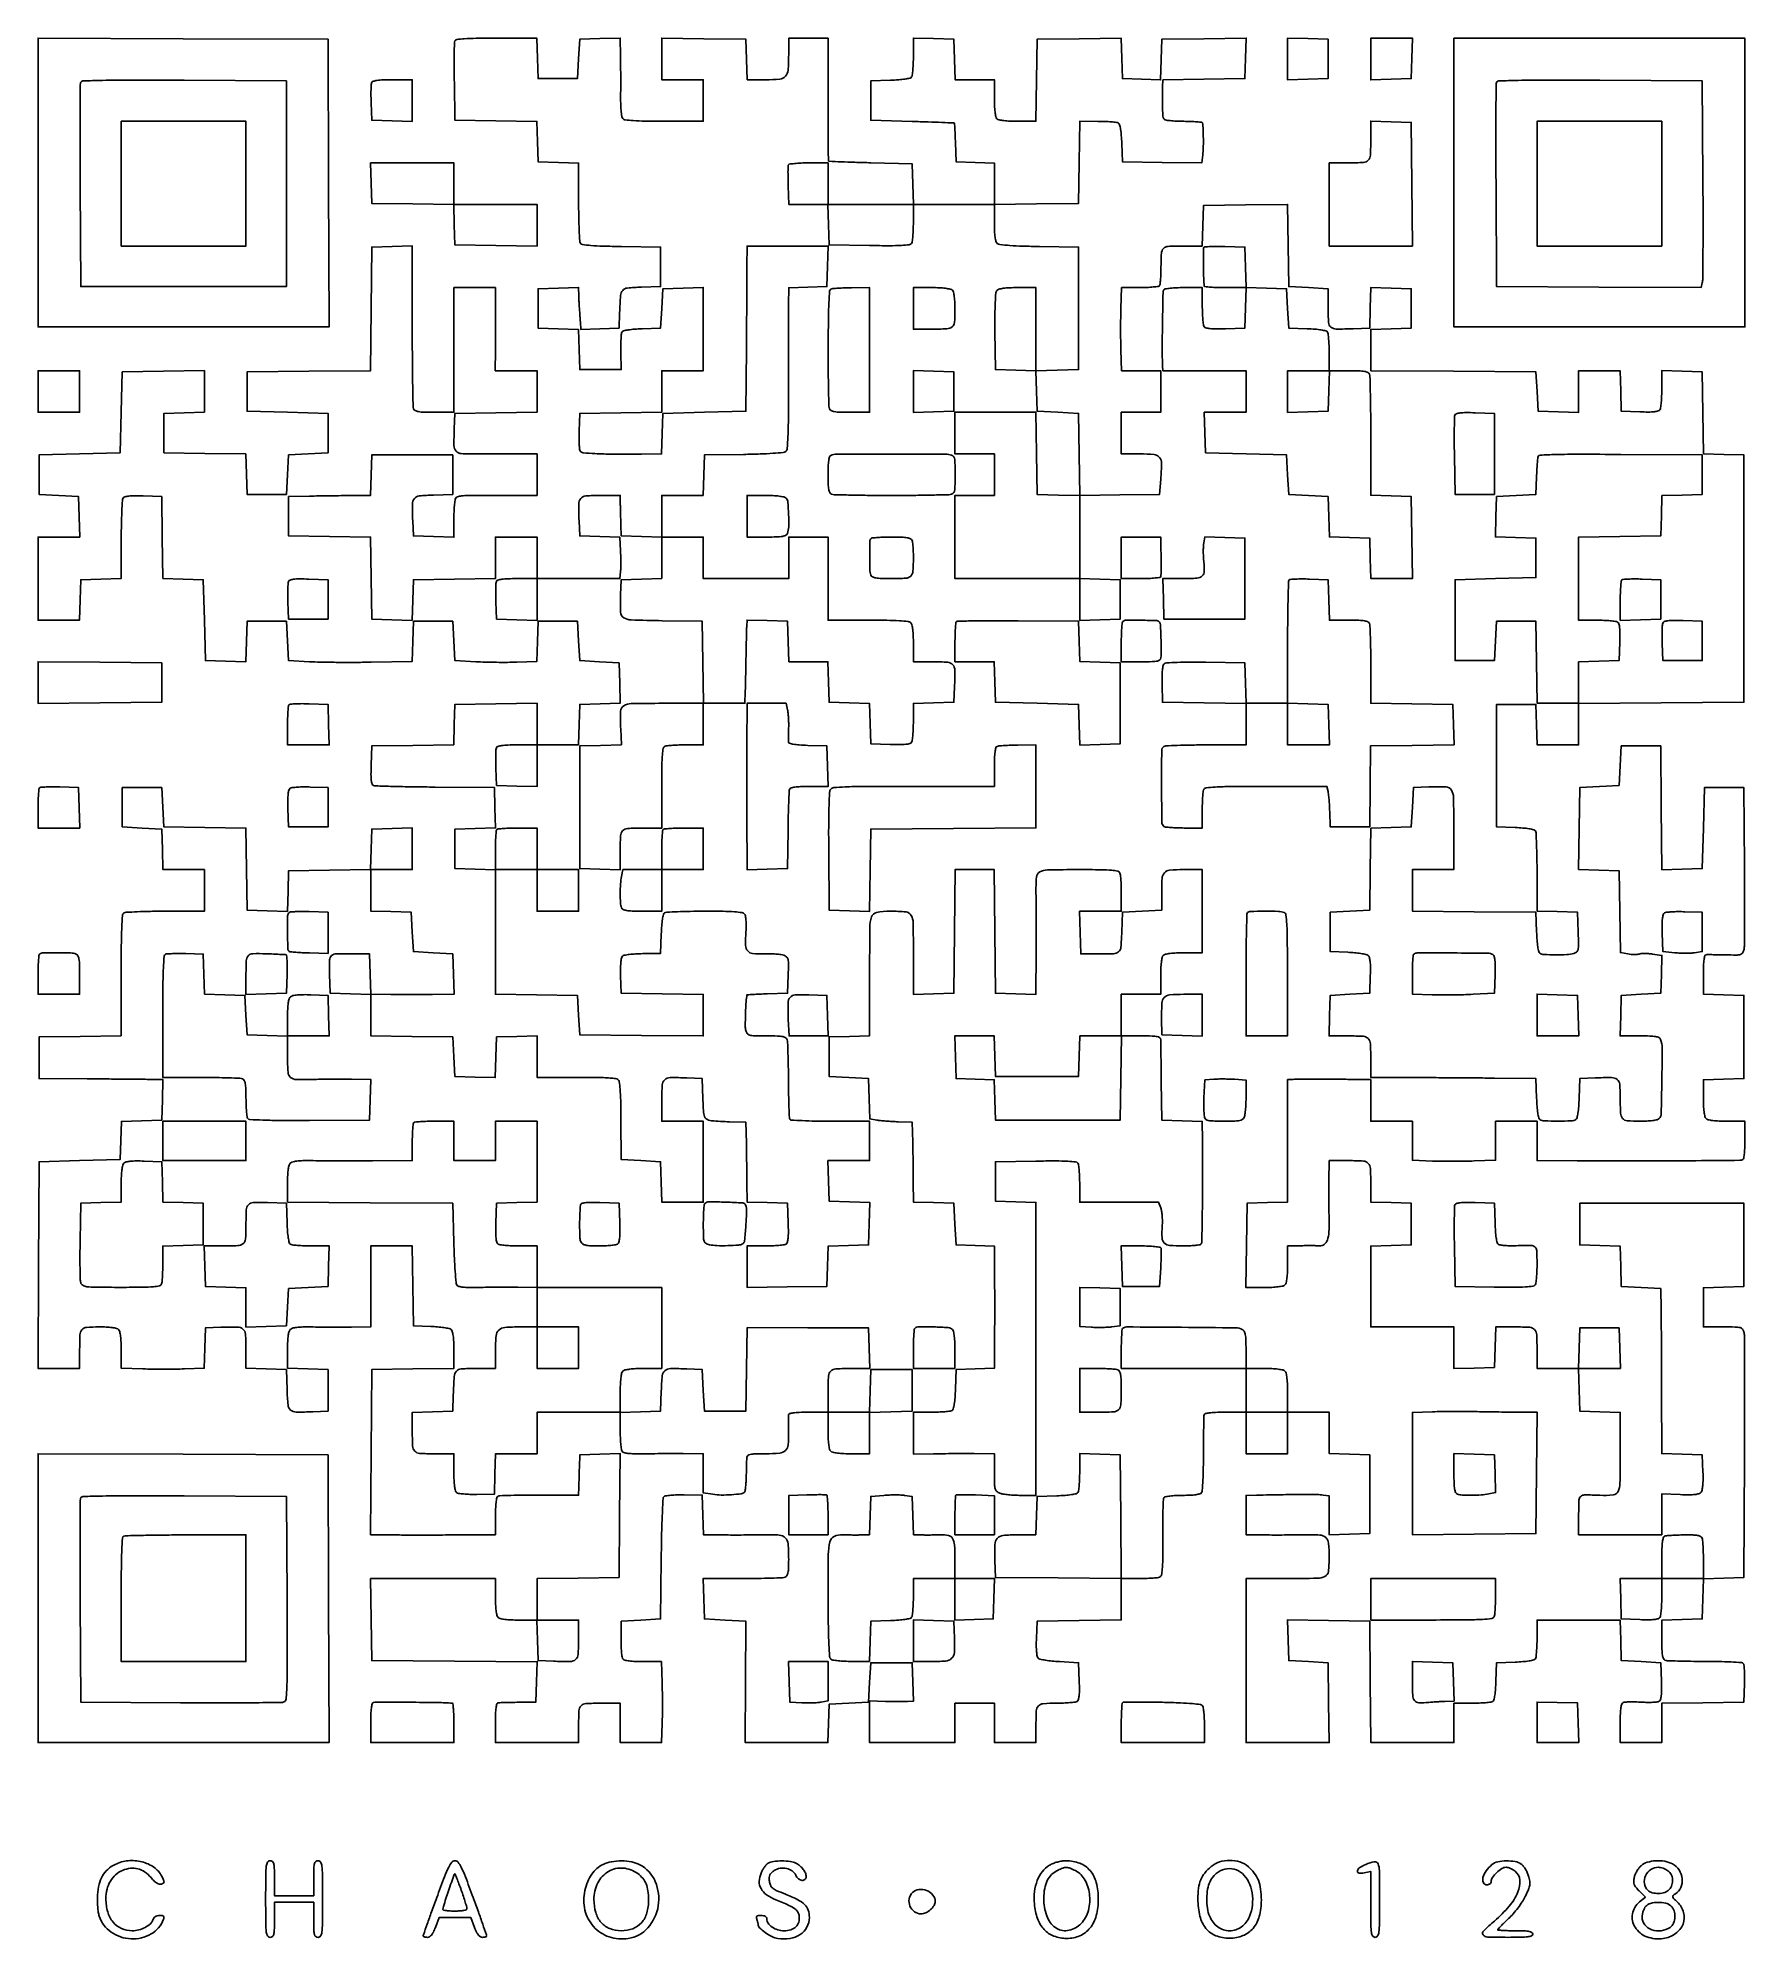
# Model space of a CAD drawing. Extents: x 156 to 936, y 100 to 969.
import ezdxf

# ---------------------------------------------------------------- set-up
doc = ezdxf.new("R2010")
doc.units = 0

msp = doc.modelspace()

# ---------------------------------------------------------------- linework, layer by layer
for points in [[(346.444079, 967.714868, 0.087149), (346.253208, 966.73586, 0.001758), (346.176436, 961.676938, 0.004104), (346.155987, 955.750713, 0.00274), (346.225464, 948.964868), (346.5, 931.5), (365.212764, 931.228072), (383.925529, 930.956143), (384.212764, 921.728072), (384.5, 912.5), (393.75, 912.212474), (403, 911.924948), (403.015313, 894.212474, 0.004097), (403.0776, 887.335908, 0.006166), (403.254937, 881.342876, 0.002754), (403.496482, 876.253111, 0.128967), (403.809551, 875.273912, 0.223435), (404.777433, 874.660091, 0.01141), (408.573985, 874.268756, 0.01247), (414.090119, 873.965306, 0.003691), (422.544238, 873.773912), (440.5, 873.5), (440.5, 864.5), (440.5, 855.5), (431.759315, 855.211203, 0.014923), (425.253839, 854.801646, 0.195196), (423.149036, 853.710509, 0.159803), (422.18527, 851.366323, 0.009206), (421.754332, 843.5), (421.5, 836.5), (412.75, 836.211067), (404, 835.922134), (403.805207, 839.211067, 0.00164), (403.715067, 840.65288, 0.001166), (403.604973, 842.268251, 0.001177), (403.492696, 843.80916, 0.002507), (403.3971, 845, -0.006475), (403.308718, 846.222516, -0.002679), (403.219453, 847.878211, -0.00265), (403.142668, 849.654394, -0.003412), (403.091893, 851.287526), (403, 855.075052), (393.75, 854.787526), (384.5, 854.5), (384.5, 845.5), (384.5, 836.5), (393.712964, 836.212964), (402.925929, 835.925929), (403.212964, 826.712964), (403.5, 817.5), (412.983574, 817.5), (422.467148, 817.5), (422.302822, 825.553028, -0.008466), (422.291823, 828.721646, -0.011507), (422.396092, 831.579175, -0.008539), (422.577437, 833.94315, -0.115493), (422.851092, 834.759061, -0.200698), (423.540741, 835.252542, -0.01716), (425.720402, 835.673179, -0.019399), (428.567144, 836.009307, -0.01101), (432.031844, 836.206033), (440.5, 836.5), (441, 845.5), (441.5, 854.5), (450.75, 854.787526), (460, 855.075052), (460, 836.037526), (460, 817), (450.5, 817), (441, 817), (441, 807.522065), (441, 798.044131), (422.25, 797.772065), (403.5, 797.5), (403.244197, 789.5, 0.009396), (403.202695, 786.349438, 0.012699), (403.29104, 783.501986, 0.009728), (403.469698, 781.151632, 0.121508), (403.762873, 780.315273, 0.228684), (405.097733, 779.511166, 0.01079), (410.475694, 779.1289, 0.011325), (418.527127, 778.913608, 0.002814), (431.712474, 778.933947), (440.924948, 779), (441.212474, 788.25), (441.5, 797.5), (460.5, 798), (479.5, 798.5), (479.702066, 827, 0.000056), (479.782942, 838.58956, 0.000061), (479.858856, 849.845312, 0.000057), (479.921561, 859.47977, 0.000303), (479.952066, 864.75), (480, 874), (498.537526, 874), (517.075052, 874), (516.787526, 864.75), (516.5, 855.5), (507.75, 855.211067), (499, 854.922134), (498.929968, 847.211067, 0.001862), (498.905316, 842.609652, 0.000268), (498.894989, 833.203851, 0.000304), (498.89549, 822.079112, 0.00026), (498.909232, 810.355235, -0.001866), (498.878915, 795.496147, -0.008921), (498.678673, 787.017841, -0.008509), (498.354647, 781.482647, -0.203382), (497.655467, 780.129027, -0.150795), (496.497193, 779.648317, -0.005923), (491.857008, 779.265997, -0.009176), (485.928458, 778.957374, -0.004597), (478.426204, 778.773792), (460.5, 778.5), (460.212474, 769.25), (459.924948, 760), (450.462474, 760), (441, 760), (441, 750.462474), (441, 740.924948), (431.75, 741.212474), (422.5, 741.5), (422.322748, 746.5, -0.001267), (422.249553, 748.723852, -0.000837), (422.176195, 751.279688, -0.000842), (422.113227, 753.76447, -0.001634), (422.072748, 755.75), (422, 760), (413.019052, 760, 0.01682), (406.267676, 759.772817, 0.202101), (403.990719, 758.627338, 0.176722), (403.058134, 756.11956, 0.012322), (403.199088, 748.479083), (403.5, 741.5), (412.666285, 741.213582), (421.83257, 740.927164), (422.166285, 734.713582, -0.006823), (422.271057, 732.096329, -0.006053), (422.309922, 729.370552, -0.006087), (422.285321, 726.916089, -0.018483), (422.186642, 725.25), (421.873283, 722), (402.936642, 722), (384, 722), (384, 731.5), (384, 741), (374.5, 741), (365, 741), (365, 731.522065), (365, 722.044131), (346.25, 721.772065), (327.5, 721.5), (327.211984, 712.212977), (326.923969, 702.925954), (317.711984, 703.212977), (308.5, 703.5), (308.228016, 722.228016), (307.956031, 740.956031), (289.228016, 741.228016), (270.5, 741.5), (270.5, 750.5), (270.5, 759.5), (280, 759.699908, -0.0012), (284.304839, 759.780162, -0.000721), (289.415539, 759.855807, -0.000721), (294.498942, 759.916386, -0.001259), (298.712474, 759.949908), (307.924948, 760), (308.212474, 769.25), (308.5, 778.5), (327, 778.5), (345.5, 778.5), (345.5, 769.5), (345.5, 760.5), (336.759315, 760.211203, 0.017722), (330.222155, 759.762911, 0.198326), (327.97509, 758.54849, 0.170867), (327.062458, 756.011209, 0.012477), (327.199088, 748.479083), (327.5, 741.5), (336.75, 741.212474), (346, 740.924948), (346.015313, 749.212474, -0.009267), (346.081969, 752.482431, -0.012303), (346.27081, 755.451387, -0.009673), (346.535279, 757.90277, -0.110024), (346.863589, 758.813523, -0.187083), (347.695401, 759.427377, -0.036226), (349.562988, 759.793234, -0.025722), (352.383967, 759.989874, -0.008179), (356.598276, 759.99747, 0.001761), (360.674511, 759.952492, 0.001003), (365.602306, 759.92536, 0.001002), (370.563182, 759.917937, 0.001658), (374.75, 759.933947), (384, 760), (384, 769.5), (384, 779), (374.75, 779.063971, 0.001582), (370.541436, 779.079759, 0.000931), (365.509867, 779.073343, 0.000931), (360.481493, 779.048206, 0.001591), (356.283591, 779.006044, -0.016297), (349.336868, 779.14059, -0.202597), (347.014264, 780.267526, -0.180078), (346.057933, 782.785802, -0.012422), (346.199088, 790.520917), (346.5, 797.5), (365.25, 797.772065), (384, 798.044131), (384, 807.522065), (384, 817), (374.441396, 817), (364.882791, 817), (365.005367, 826.25, 0.001626), (365.047817, 830.495144, 0.000916), (365.073144, 835.646875, 0.000914), (365.079677, 840.84609, 0.001497), (365.063971, 845.25), (365, 855), (355.5, 855), (346, 855), (346, 826.5), (346, 798), (337.106989, 798, -0.00673), (332.428287, 798.062976, -0.034532), (329.845898, 798.311531, -0.06988), (328.346128, 798.782907, -0.192406), (327.606989, 799.581787, -0.087174), (327.360789, 800.844908, -0.000659), (327.178303, 811.407798, -0.002433), (327.043842, 823.531545, -0.001556), (327, 837.619313), (327, 874.075052), (317.75, 873.787526), (308.5, 873.5), (308.234453, 845.265547), (307.968906, 817.031094), (279.734453, 816.765547), (251.5, 816.5), (251.5, 807.5), (251.5, 798.5), (270, 798), (288.5, 797.5), (288.5, 788.5), (288.5, 779.5), (279.5, 779), (270.5, 778.5), (270, 769.5), (269.5, 760.5), (260.5, 760.5), (251.5, 760.5), (251.212764, 769.728072), (250.925529, 778.956143), (232.212764, 779.228072), (213.5, 779.5), (213.5, 788.5), (213.5, 797.5), (222.75, 797.787526), (232, 798.075052), (232, 807.559591), (232, 817.044131), (213.25, 816.772065), (194.5, 816.5), (194, 798), (193.5, 779.5), (175, 779), (156.5, 778.5), (156.5, 769.5), (156.5, 760.5), (165.5, 760), (174.5, 759.5), (174.787526, 750.25), (175.075052, 741), (165.537526, 741), (156, 741), (156, 722), (156, 703), (165.462474, 703), (174.924948, 703), (175.212474, 712.25), (175.5, 721.5), (184.75, 721.787526), (194, 722.075052), (194.015313, 739.787526, -0.004313), (194.080622, 746.668784, -0.006456), (194.267102, 752.676808, -0.00301), (194.521636, 757.767307, -0.12803), (194.850966, 758.793098, -0.187221), (195.659703, 759.389362, -0.039341), (197.4185, 759.721251, -0.027159), (200.085459, 759.864234, -0.008519), (204.085653, 759.793098), (212.5, 759.5), (212.771928, 740.787236), (213.043857, 722.074471), (222.271928, 721.787236), (231.5, 721.5), (232, 703), (232.5, 684.5), (241.711984, 684.212977), (250.923969, 683.925954), (251.211984, 693.212977), (251.5, 702.5), (260.5, 702.5), (269.5, 702.5), (270, 693.5), (270.5, 684.5), (280, 684, 0.008575), (284.899725, 683.826313, 0.002724), (292.206326, 683.732522, 0.002718), (300.351918, 683.716626, 0.003024), (308.213024, 683.791563), (326.926048, 684.083126), (327.213024, 693.291563), (327.5, 702.5), (336.5, 702.5), (345.5, 702.5), (346, 693.5), (346.5, 684.5), (356, 684, 0.006688), (360.305002, 683.831124, 0.004024), (365.415803, 683.740217, 0.004029), (370.499409, 683.731673, 0.007025), (374.713371, 683.81776), (383.926742, 684.13552), (384.213371, 693.31776), (384.5, 702.5), (393.5, 702.5), (402.5, 702.5), (403, 693.5), (403.5, 684.5), (412.5, 684), (421.5, 683.5), (421.787023, 674.288016), (422.074046, 665.076031), (412.787023, 664.788016), (403.5, 664.5), (403.212474, 655.25), (402.924948, 646), (393.462474, 646), (384, 646), (384, 655.522065), (384, 665.044131), (365.25, 664.772065), (346.5, 664.5), (346.212764, 655.271928), (345.925529, 646.043857), (327.212764, 645.771928), (308.5, 645.5), (308.210829, 636.733647, 0.007367), (308.132424, 632.435738, 0.028643), (308.275392, 629.779151, 0.046684), (308.616619, 628.132523, 0.230653), (309.244841, 627.45954, 0.084513), (310.291937, 627.249701, 0.000807), (318.100598, 627.034583, 0.002667), (327.102786, 626.849172, 0.00172), (337.534012, 626.725894), (364.5, 626.5), (364.787023, 617.288016), (365.074046, 608.076031), (355.787023, 607.788016), (346.5, 607.5), (346.5, 598.5), (346.5, 589.5), (355.75, 589.212474), (365, 588.924948), (365, 560.484539), (365, 532.044131), (383.75, 531.772065), (402.5, 531.5), (403, 522.5), (403.5, 513.5), (431.75, 513.234427), (460, 512.968853), (460, 522.462361), (460, 531.955869), (441.25, 532.227935), (422.5, 532.5), (422.205143, 540.405143, -0.011388), (422.157076, 543.71829, -0.020086), (422.289542, 546.451088, -0.019894), (422.559646, 548.543372, -0.155487), (423.004654, 549.405143, -0.152315), (423.832561, 549.839656, -0.013558), (426.186444, 550.204795, -0.016706), (429.078729, 550.47564, -0.01225), (432.299511, 550.589905), (440.5, 550.67981), (440.792098, 559.556906, -0.009933), (440.991728, 563.337292, -0.020419), (441.327243, 566.281831, -0.020329), (441.755351, 568.450035, -0.194667), (442.292098, 569.201688, -0.128728), (443.254637, 569.510127, -0.002845), (448.176398, 569.748365, -0.006271), (453.976513, 569.923207, -0.004175), (460.627555, 569.984687, -0.003655), (469.018323, 569.930854, -0.014085), (474.22637, 569.712545, -0.016516), (477.657645, 569.357557, -0.187645), (478.827818, 568.707467, -0.132035), (479.244586, 567.799138, -0.022098), (479.482764, 565.879305, -0.021617), (479.570821, 563.43546, -0.013922), (479.471462, 560.602113, 0.019626), (479.32431, 554.38109, 0.168692), (480.263346, 551.807258, 0.20292), (482.501695, 550.623905, 0.030148), (487.716916, 550.490153, -0.012383), (490.481772, 550.517447, -0.013285), (493.180331, 550.405496, -0.012915), (495.486952, 550.188361, -0.059295), (496.790593, 549.871911, -0.100415), (498.065901, 549.078123, -0.150583), (498.707051, 547.945154, -0.05753), (498.916143, 545.884404, -0.005338), (498.790593, 540.759317), (498.5, 532.5), (489.25, 532.212474, 0.002136), (485.700057, 532.086949, 0.003531), (482.703995, 531.946995, 0.000517), (480.059418, 531.801994, 0.33881), (479.955089, 531.712474, 0.037196), (479.55453, 528.739935, 0.006773), (479.298545, 523.184219, 0.00527), (479.175206, 517.568287, 0.06442), (479.426039, 515.43866, 0.10275), (480.09849, 514.049016, 0.167722), (481.180405, 513.335564, 0.058182), (483.28138, 513.051492, 0.00454), (488.951664, 513, -0.005863), (493.926613, 512.941657, -0.040282), (496.358319, 512.687906, -0.098725), (497.669819, 512.162086, -0.185471), (498.329125, 511.25, -0.055151), (498.518013, 509.991147, -0.001937), (498.690006, 505.061083, -0.003578), (498.829153, 499.225996, -0.002493), (498.906224, 492.638795, 0.00301), (498.989329, 486.112148, 0.004639), (499.147529, 480.469485, 0.001633), (499.344525, 475.616917, 0.128128), (499.568729, 474.888795, 0.244469), (500.170805, 474.529781, 0.002531), (505.226839, 474.261083, 0.007373), (511.141981, 474.064122, 0.004635), (518.059017, 474), (536, 474), (536, 465), (536, 456), (526.462474, 456), (516.924948, 456), (517.212474, 446.75), (517.5, 437.5), (526.785754, 437.212001), (536.071507, 436.924002), (535.785754, 427.212001), (535.5, 417.5), (526.287036, 417.212964), (517.074071, 416.925929), (516.787036, 407.712964), (516.5, 398.5), (498.25, 398.267027), (480, 398.034054), (480, 407.517027), (480, 417), (488.25, 417.015313, 0.009158), (491.503986, 417.080961, 0.01219), (494.455895, 417.266784, 0.009524), (496.89348, 417.526866, 0.110447), (497.791346, 417.849883, 0.190691), (498.391596, 418.675579, 0.03736), (498.721257, 420.518036, 0.025891), (498.863419, 423.325344, 0.007874), (498.791346, 427.58457), (498.5, 436.5), (489.25, 436.787526), (480, 437.075052), (479.920976, 445.787526, 0.000752), (479.878469, 449.807485, 0.000412), (479.814941, 454.731336, 0.000411), (479.742218, 459.72993, 0.000657), (479.670976, 464), (479.5, 473.5), (472, 473.75303, -0.008759), (463.707095, 474.178354, -0.161813), (461.306759, 475.163917, -0.19589), (460.195412, 477.333109, -0.013873), (459.787398, 484.259666), (459.5, 493.5), (452.520917, 493.800912, 0.012592), (444.839161, 493.938486, 0.182794), (442.346857, 492.975049, 0.197528), (441.215618, 490.634967, 0.015066), (441, 483.480948), (441, 474), (450.5, 474), (460, 474), (460, 455.5), (460, 437), (450.537526, 437), (441.075052, 437), (440.787526, 446.25), (440.5, 455.5), (431.5, 456), (422.5, 456.5), (422.359968, 474.373019, 0.003266), (422.230092, 483.412482, 0.014716), (421.964331, 488.688419, 0.018847), (421.56899, 492.038969, 0.211688), (420.859968, 493.139427, 0.114871), (419.916194, 493.486591, 0.010422), (417.402616, 493.746161, 0.013079), (414.354706, 493.916728, 0.009863), (411, 493.950355, -0.001416), (407.07931, 493.923425, -0.000778), (402.279687, 493.91152, -0.000775), (397.408872, 493.914571, -0.001241), (393.25, 493.933947), (384, 494), (384, 503.537526), (384, 513.075052), (374.75, 512.787526), (365.5, 512.5), (365.211984, 503.212977), (364.923969, 493.925954), (355.711984, 494.212977), (346.5, 494.5), (346, 503.5), (345.5, 512.5), (326.75, 512.772065), (308, 513.044131), (308, 522.58067), (308, 532.117209), (317.25, 531.994633, 0.001628), (321.497702, 531.952181, 0.000915), (326.657898, 531.926856, 0.000913), (331.86914, 531.920326, 0.001491), (336.287526, 531.936029), (346.075052, 532), (345.787526, 541.25), (345.5, 550.5), (336.5, 551), (327.5, 551.5), (327, 560.5), (326.5, 569.5), (317.25, 569.787526), (308, 570.075052), (308, 579.537526), (308, 589), (317.5, 589), (327, 589), (327, 598.537526), (327, 608.075052), (317.75, 607.787526), (308.5, 607.5), (308.212764, 598.271928), (307.925529, 589.043857), (289.212764, 588.771928), (270.5, 588.5), (270.211984, 579.212977), (269.923969, 569.925954), (260.711984, 570.212977), (251.5, 570.5), (251.228016, 589.228016), (250.956031, 607.956031), (232.228016, 608.228016), (213.5, 608.5), (213, 617.5), (212.5, 626.5), (203.5, 626.5), (194.5, 626.5), (194.5, 617.5), (194.5, 608.5), (203.5, 608), (212.5, 607.5), (212.787526, 598.25), (213.075052, 589), (222.537526, 589), (232, 589), (232, 579.5), (232, 570), (214.25, 569.984687, 0.004167), (207.357326, 569.921293, 0.006261), (201.346678, 569.7406, 0.002837), (196.24595, 569.494307, 0.128654), (195.249328, 569.175255, 0.237022), (194.586943, 568.06927, 0.007278), (194.260631, 562.601488, 0.008915), (194.038755, 554.453432, 0.002055), (193.966132, 540.712511), (193.933608, 513.043886), (175.216804, 512.771943), (156.5, 512.5), (156.5, 503), (156.5, 493.5), (178.5, 493.370746, -0.000346), (187.383894, 493.312406, -0.000395), (195.884461, 493.243991, -0.000356), (203.100079, 493.175076, -0.002235), (206.787526, 493.120746), (213.075052, 493), (212.787526, 483.75), (212.5, 474.5), (203.288393, 474.212982), (194.076786, 473.925964), (193.788393, 465.212982), (193.5, 456.5), (175, 456), (156.5, 455.5), (156.240208, 408.25), (155.980417, 361), (165.490208, 361), (175, 361), (175, 368.918213, -0.01065), (175.157481, 376.310519, -0.159949), (176.052708, 378.690254, -0.206765), (178.102218, 379.772902, -0.019554), (183.906989, 380, -0.012415), (187.136184, 379.91981, -0.021121), (189.825282, 379.672007, -0.021703), (191.888147, 379.301898, -0.142062), (192.8, 378.8, -0.144554), (193.309648, 377.863269, -0.021162), (193.677128, 375.707542, -0.020418), (193.921568, 372.862112, -0.011217), (194, 369.366413), (194, 361.132827), (203.924009, 360.816413, 0.004653), (208.380343, 360.715829, 0.002928), (213.588033, 360.677263, 0.002939), (218.711705, 360.699443, 0.005384), (222.886973, 360.787036), (231.925929, 361.074071), (232.212964, 370.287036), (232.5, 379.5), (239.479083, 379.800912, -0.012303), (247.116254, 379.942101, -0.176255), (249.625306, 379.011851, -0.202443), (250.771894, 376.739673, -0.016964), (251, 370.018474), (251, 361.075052), (260.25, 360.787526), (269.5, 360.5), (269.787398, 351.259666, 0.015844), (270.223546, 344.321238, 0.194277), (271.421808, 342.009645, 0.177046), (273.942653, 341.065605, 0.012739), (281.520917, 341.199088), (288.5, 341.5), (288.5, 351), (288.5, 360.5), (279.25, 360.787526), (270, 361.075052), (270, 369.415081, -0.009183), (270.074326, 373.461633, -0.02907), (270.330886, 376.158273, -0.04395), (270.773872, 377.962049, -0.138222), (271.47458, 378.978903, -0.125079), (272.589189, 379.508902, -0.024523), (274.802749, 379.834299, -0.020936), (277.814653, 380.000288, -0.00977), (281.72458, 379.975462, 0.003165), (285.717686, 379.89735, 0.001862), (290.492533, 379.851957, 0.001862), (295.264977, 379.842131, 0.00318), (299.25, 379.874114), (308, 380), (308, 398.5), (308, 417), (317.477441, 417), (326.954883, 417), (327.227441, 398.75), (327.5, 380.5), (335.452616, 380.204288, -0.011934), (338.592986, 380.012379, -0.0156), (341.450258, 379.679152, -0.013166), (343.789339, 379.268892, -0.123819), (344.702616, 378.831844, -0.156497), (345.288032, 377.913663, -0.030117), (345.678965, 375.953999, -0.024212), (345.924697, 373.177532, -0.009965), (346, 369.399621), (346, 361.044131), (327.25, 360.772065), (308.5, 360.5), (308.237975, 322.75), (307.97595, 285), (316.737975, 284.919577, 0.001641), (323.906631, 284.877304, 0.00086), (332.826202, 284.869318, 0.000726), (343.529565, 284.893685, 0.000435), (356.25, 284.952167), (365, 285), (365, 293.440983, -0.010701), (365.073539, 296.876684, -0.018796), (365.301735, 299.709211, -0.015928), (365.631465, 301.893422, -0.211977), (366.079559, 302.54917, -0.129491), (366.952583, 302.815432, -0.002113), (372.106128, 302.992019, -0.005348), (378.133485, 303.10854, -0.003506), (385.079559, 303.119814), (403, 303.023253), (403.106286, 306.761627, 0.00024), (403.157091, 308.579343, 0.000102), (403.223566, 311.017478, 0.000101), (403.293486, 313.620663, 0.000132), (403.356286, 316), (403.5, 321.5), (412.765637, 321.787733), (422.031275, 322.075465), (421.765637, 293.787733), (421.5, 265.5), (402.75, 265.227935), (384, 264.955869), (384, 255.477935), (384, 246), (375.7, 246, -0.011084), (372.171507, 246.07823, -0.020332), (369.306878, 246.322289, -0.021091), (367.139671, 246.689458, -0.144849), (366.2, 247.2, -0.144849), (365.689458, 248.139671, -0.021091), (365.322289, 250.306878, -0.020332), (365.07823, 253.171507, -0.011084), (365, 256.7), (365, 265), (336.477935, 265), (307.955869, 265), (308.227935, 246.25), (308.5, 227.5), (346.287366, 227.237938), (384.074732, 226.975877), (383.787366, 217.737938), (383.5, 208.5), (375.5, 208.4217, 0.001842), (372.344679, 208.379189, 0.002466), (369.482813, 208.315964, 0.001712), (367.083821, 208.242904, 0.025665), (366.25, 208.1717, 0.294475), (365.657206, 207.662932, 0.038348), (365.289492, 205.955425, 0.026341), (365.063768, 203.234984, 0.007528), (365, 199), (365, 190), (384, 190), (403, 190), (403, 197.418213, -0.01257), (403.178205, 204.50542, -0.179949), (404.159562, 206.785965, -0.190034), (406.370658, 207.807402, -0.014293), (413.106989, 208), (422, 208), (422, 199), (422, 190), (431.461067, 190), (440.922134, 190), (441.211067, 198.75, 0.005602), (441.299424, 202.801474, 0.003022), (441.32218, 207.79375, 0.003009), (441.28401, 212.880934, 0.00473), (441.183587, 217.25), (440.867173, 227), (432.556031, 227, -0.010193), (428.873598, 227.075076, -0.023227), (426.104138, 227.31723, -0.027156), (424.121329, 227.694374, -0.166805), (423.259849, 228.25, -0.131405), (422.878779, 229.136233, -0.012685), (422.597239, 231.482812, -0.015432), (422.416183, 234.344823, -0.011598), (422.387404, 237.5), (422.5, 245.5), (431.5, 246), (440.5, 246.5), (440.766466, 273.966466, -0.003055), (440.93695, 284.748526, -0.005162), (441.228301, 293.781078, -0.00157), (441.580595, 301.482959, -0.186247), (441.976585, 302.376585, -0.163309), (442.717622, 302.745245, -0.011197), (445.078193, 303.019079, -0.015047), (447.965753, 303.201242, -0.010688), (451.210119, 303.238668), (459.5, 303.157097), (459.787526, 294.078548), (460.075052, 285), (469.287526, 284.906082, 0.002281), (473.478571, 284.882476, 0.001343), (478.488258, 284.890566, 0.001343), (483.494142, 284.92554, 0.002296), (487.672502, 284.985146, -0.019756), (494.730749, 284.839368, -0.183151), (497.466604, 283.609579, -0.179561), (498.728839, 280.862623, -0.01885), (499, 273.67273, -0.008811), (498.932455, 269.840123, -0.039623), (498.676637, 267.614674, -0.076411), (498.199137, 266.290876, -0.178274), (497.418213, 265.606989, -0.081739), (496.239742, 265.364059, -0.00228), (491.026577, 265.178303, -0.004617), (484.875559, 265.044038, -0.003148), (477.880687, 265), (459.924948, 265), (460.212474, 255.75), (460.5, 246.5), (470, 246), (479.5, 245.5), (479.327481, 217.75), (479.154961, 190), (498.038548, 190), (516.922134, 190), (517.211067, 198.75), (517.5, 207.5), (526.5, 208), (535.5, 208.5), (536, 217.5), (536.5, 226.5), (546, 226.5), (555.5, 226.5), (555.788933, 217.75), (556.077866, 209), (553.288933, 208.844005, -0.011673), (551.759812, 208.794244, -0.002714), (549.189562, 208.784587, -0.002799), (546.230203, 208.806102, -0.00274), (543.25, 208.860787), (536, 209.033563), (536, 199.516782), (536, 190), (555.5, 190), (575, 190), (575, 199), (575, 208), (584, 208), (593, 208), (593, 199), (593, 190), (602.5, 190), (612, 190), (612, 197.418213, -0.012045), (612.169488, 204.452803, -0.170409), (613.103321, 206.752319, -0.196932), (615.216333, 207.795471, -0.016954), (621.356989, 208.015313, 0.009288), (624.570103, 208.081049, 0.012325), (627.487838, 208.267102, 0.009701), (629.896861, 208.527636, 0.10999), (630.793098, 208.850966, 0.187221), (631.389362, 209.659703, 0.039341), (631.721251, 211.4185, 0.027159), (631.864234, 214.085459, 0.008519), (631.793098, 218.085653), (631.5, 226.5), (622.795583, 227, -0.010967), (619.381989, 227.271312, -0.015042), (616.327771, 227.674739, -0.01172), (613.836594, 228.140547, -0.145803), (613.000726, 228.594857, -0.155444), (612.558498, 229.454858, -0.019595), (612.289631, 231.55462, -0.019943), (612.157432, 234.29015, -0.011423), (612.205143, 237.594857), (612.5, 245.5), (631.75, 245.771593), (651, 246.043186), (651, 255.521593), (651, 265), (658.918213, 265, 0.007109), (662.067069, 265.044776, 0.008958), (664.979143, 265.179854, 0.007391), (667.407152, 265.372186, 0.06825), (668.431974, 265.61227, 0.244064), (669.303346, 266.594584, 0.041011), (669.729575, 269.156279, 0.01963), (669.931286, 273.774994, 0.002599), (669.923371, 283.561506, -0.00353), (669.930449, 290.281867, -0.005383), (670.040577, 296.1144, -0.002138), (670.20976, 301.100033, -0.129562), (670.468626, 301.949236, -0.212003), (671.085084, 302.370436, -0.014759), (673.21, 302.696074, -0.018614), (675.888158, 302.925143, -0.012026), (679, 303, 0.010596), (682.502241, 303.074227, 0.025122), (685.097841, 303.315308, 0.030263), (686.926361, 303.692359, 0.185205), (687.690983, 304.25, 0.128852), (688.016707, 305.239117, 0.003271), (688.279081, 309.979688, 0.006777), (688.47649, 315.586609, 0.004547), (688.556952, 322, -0.001066), (688.592765, 328.413481, -0.001592), (688.653882, 334.020312, -0.000662), (688.727864, 338.821572, -0.034137), (688.806952, 339.75, -0.294833), (689.337389, 340.346737, -0.035635), (691.144135, 340.712025, -0.025024), (694.011735, 340.936767, -0.007044), (698.5, 341), (708, 341), (708, 331.5), (708, 322), (717.5, 322), (727, 322), (727, 331.5), (727, 341), (736.5, 341), (746, 341), (746, 331.537526), (746, 322.075052), (755.25, 321.787526), (764.5, 321.5), (764.5, 303.5), (764.5, 285.5), (755.25, 285.212474), (746, 284.924948), (746, 293.848975), (746, 302.773001), (743.25, 303.153287, 0.031661), (740.518653, 303.356088, 0.003179), (733.979502, 303.385228, 0.00325), (725.032984, 303.310064, 0.00129), (712.75, 303.09531), (708, 303), (708, 294), (708, 285), (716.75, 284.906082, 0.002418), (720.762235, 284.882421, 0.001368), (725.62411, 284.890566, 0.001366), (730.526104, 284.925579, 0.002246), (734.672502, 284.985146, -0.018785), (741.663365, 284.854338, -0.172549), (744.418594, 283.695911, -0.187123), (745.705564, 281.105428, -0.022785), (746, 274.647529, -0.027758), (745.639958, 268.167132, -0.256016), (744.079378, 265.945033, -0.111012), (740.595536, 265.106701, -0.003756), (726.393011, 265), (708, 265), (708, 227.5), (708, 190), (727.009843, 190), (746.019687, 190), (745.759843, 208.25), (745.5, 226.5), (736.5, 227), (727.5, 227.5), (727.21218, 236.772204), (726.924361, 246.044409), (745.71218, 245.772204), (764.5, 245.5), (764.765819, 217.75), (765.031637, 190), (784.015819, 190), (803, 190), (803, 199), (803, 208), (811.25, 208.015313, 0.008579), (814.497876, 208.077072, 0.011582), (817.430835, 208.251296, 0.008725), (819.854929, 208.494381, 0.112667), (820.706033, 208.797157, 0.192561), (821.236162, 209.533237, 0.02067), (821.666992, 211.63313, 0.020911), (822.005667, 214.460658, 0.010674), (822.206033, 218.031844), (822.5, 226.5), (830.968156, 226.793967, 0.010674), (834.539342, 226.994333, 0.020911), (837.36687, 227.333008, 0.02067), (839.466763, 227.763838, 0.192561), (840.202843, 228.293967, 0.112667), (840.505619, 229.145071, 0.008725), (840.748704, 231.569165, 0.011582), (840.922928, 234.502124, 0.008579), (840.984687, 237.75), (841, 246), (859.962474, 246), (878.924948, 246), (879.212474, 236.75), (879.5, 227.5), (888.5, 227), (897.5, 226.5), (897.793098, 218.085653, -0.008525), (897.86398, 214.097108, -0.026999), (897.721849, 211.431271, -0.038792), (897.392979, 209.671951, -0.190993), (896.801704, 208.877446, -0.113704), (895.944752, 208.586656, -0.01277), (893.880669, 208.431217, -0.014971), (891.38079, 208.381998, -0.011628), (888.661509, 208.473149, 0.008265), (885.933618, 208.582955, 0.010429), (883.407566, 208.590139, 0.008697), (881.30157, 208.515539, 0.078563), (880.402903, 208.324367, 0.218412), (879.719702, 207.625856, 0.049185), (879.304572, 205.972212, 0.029477), (879.065407, 203.283816, 0.007448), (879, 198.893011), (879, 190), (888.5, 190), (898, 190), (898, 198.977935), (898, 207.955869), (916.75, 208.227935), (935.5, 208.5), (935.792979, 216.907021, 0.010281), (935.839885, 220.193128, 0.014674), (935.735951, 223.108424, 0.010537), (935.52991, 225.49676, 0.171211), (935.187424, 226.212576, 0.182288), (934.389009, 226.573715, 0.003293), (929.645025, 226.847166, 0.007725), (924.049753, 227.046122, 0.005024), (917.581456, 227.111111, -0.003074), (911.075329, 227.151111, -0.004522), (905.35971, 227.273095, -0.002192), (900.510991, 227.44173, -0.081998), (899.437012, 227.662544, -0.213137), (898.732081, 228.368885, -0.053255), (898.306136, 229.983044, -0.030567), (898.065016, 232.640834, -0.00734), (898, 237.069463), (898, 245.924948), (907.25, 246.212474), (916.5, 246.5), (916.787036, 255.712964), (917.074071, 264.925929), (926.287036, 265.212964), (935.5, 265.5), (935.776595, 320.5, 0.000947), (935.843216, 341.744487, 0.001486), (935.811656, 360.004687, 0.000367), (935.724867, 375.978117, 0.058002), (935.507543, 377.75, 0.122598), (934.851723, 379.003904, 0.154459), (933.732885, 379.672178, 0.053321), (931.54844, 379.94753, 0.004712), (925.980948, 380), (917, 380), (917, 388.962474), (917, 397.924948), (926.25, 398.212474), (935.5, 398.5), (935.5, 417.5), (935.5, 436.5), (898, 436.5), (860.5, 436.5), (860.5, 427), (860.5, 417.5), (869.712964, 417.212964), (878.925929, 416.925929), (879.212964, 407.712964), (879.5, 398.5), (888.5, 398), (897.5, 397.5), (897.670976, 388, -0.002374), (897.742092, 382.632423, -0.000468), (897.814941, 373.003211, -0.000496), (897.878173, 361.785333, -0.000461), (897.920976, 350.287526), (898, 322.075052), (907.25, 321.787526), (916.5, 321.5), (916.793771, 313.655204, -0.011559), (916.84217, 310.273852, -0.021189), (916.701223, 307.522092, -0.023197), (916.407018, 305.433375, -0.127282), (915.926516, 304.411457, -0.146513), (914.938809, 303.75425, -0.046044), (913.181635, 303.390478, -0.029245), (910.511406, 303.247105, -0.008463), (906.382745, 303.33695), (898, 303.661394), (898, 294.330697), (898, 285), (879, 285), (860, 285), (860, 294, -0.009036), (860.121822, 300.740614, -0.198521), (860.922758, 302.495865, -0.191866), (862.739711, 303.20402, -0.008357), (869.684577, 303.035926, 0.033542), (875.792074, 303.195655, 0.26383), (878.032459, 304.758538, 0.10785), (878.886598, 308.391551, 0.00401), (879, 322.529862), (879, 340.924948), (869.75, 341.212474), (860.5, 341.5), (860.213788, 351.25), (859.927576, 361), (869.501314, 361), (879.075052, 361), (878.787526, 370.25), (878.5, 379.5), (869.5, 379.5), (860.5, 379.5), (860.212474, 370.25), (859.924948, 361), (850.462474, 361), (841, 361), (841, 368.918213, 0.011384), (840.829682, 376.397656, 0.174757), (839.860252, 378.745668, 0.195866), (837.658129, 379.79962, 0.014889), (830.930537, 380), (822.075052, 380), (821.787526, 370.75), (821.5, 361.5), (812.25, 361.212474), (803, 360.924948), (803, 370.462474), (803, 380), (784, 380), (765, 380), (765, 398.462474), (765, 416.924948), (774.25, 417.212474), (783.5, 417.5), (783.5, 427), (783.5, 436.5), (774.25, 436.787526), (765, 437.075052), (765, 444.955738, 0.011491), (764.828717, 452.407908, 0.175559), (763.856224, 454.750156, 0.19511), (761.649006, 455.800898, 0.014732), (754.893011, 456), (746, 456), (745.870157, 446.75, 0.002977), (745.836751, 442.616659, 0.00192), (745.844955, 437.827427, 0.00193), (745.889038, 433.143935, 0.003637), (745.966696, 429.364645, -0.019571), (745.89908, 423.39022, -0.071215), (745.174365, 419.674945, -0.14144), (743.76791, 417.687487, -0.190555), (741.681331, 417.048124, 0.014879), (740.45841, 417.108714, 0.003082), (738.304829, 417.137972, 0.003236), (735.802776, 417.140345, 0.003046), (733.25, 417.110691), (727, 417), (727, 408.7, -0.011084), (726.92177, 405.171507, -0.020332), (726.677711, 402.306878, -0.021091), (726.310542, 400.139671, -0.144849), (725.8, 399.2, -0.144945), (724.859379, 398.68917, -0.021068), (722.688436, 398.322102, -0.020304), (719.817564, 398.078164, -0.011041), (716.278407, 398), (707.956814, 398), (708.228407, 417.25), (708.5, 436.5), (717.75, 436.787526), (727, 437.075052), (727, 465.037526), (727, 493), (729.5, 493.119048, -0.007682), (730.936937, 493.165361, -0.00138), (733.615625, 493.203125, -0.001489), (736.753861, 493.22936, -0.001345), (740, 493.238095, -0.001156), (743.676073, 493.229593, -0.000647), (748.146875, 493.203125, -0.000646), (752.665148, 493.16469, -0.001052), (756.5, 493.119048), (765, 493), (765, 483.5), (765, 474), (774.5, 474), (784, 474), (784, 465.070969), (784, 456.141938), (793.25, 455.820969, 0.005736), (797.495207, 455.722408, 0.003234), (802.646875, 455.695249, 0.003227), (807.846037, 455.735031, 0.005283), (812.25, 455.843707), (822, 456.187415), (822, 465.093707), (822, 474), (831.5, 474), (841, 474), (841, 465), (841, 456), (859.25, 455.928817, 0.000969), (889.763715, 455.868909, 0.002001), (913.612253, 455.96374, 0.000352), (933.68635, 456.138065, 0.136892), (935.054486, 456.533674, 0.221152), (935.429207, 457.103225, 0.010562), (935.722255, 459.425917, 0.015638), (935.931444, 462.282156, 0.010459), (936, 465.559017), (936, 474), (927.7, 474, -0.011084), (924.171507, 474.07823, -0.020332), (921.306878, 474.322289, -0.021091), (919.139671, 474.689458, -0.144849), (918.2, 475.2, -0.144682), (917.689961, 476.138013, -0.021131), (917.322617, 478.298731, -0.02038), (917.078344, 481.152513, -0.011159), (917, 484.662474), (917, 492.924948), (926.25, 493.212474), (935.5, 493.5), (935.5, 512.5), (935.5, 531.5), (926.25, 531.787526), (917, 532.075052), (917, 541.037526, -0.00744), (917.063008, 545.271671, -0.02682), (917.287754, 547.96063, -0.04033), (917.655897, 549.625425, -0.306589), (918.25, 550.103467, -0.021515), (919.076863, 550.136195, -0.001507), (921.397508, 550.121163, -0.002134), (924.165553, 550.083074, -0.001605), (927.209602, 550.018417, 0.005636), (932.011526, 549.955145, 0.063987), (933.891556, 550.193091, 0.171736), (934.876367, 550.857979, 0.099755), (935.488384, 552.16495, 0.057084), (935.711399, 553.939083, 0.000857), (935.808475, 564.389079, 0.002308), (935.84442, 576.534447, 0.001522), (935.778782, 590.5), (935.5, 626.5), (926.5, 626.5), (917.5, 626.5), (917, 608), (916.5, 589.5), (907.265637, 589.212681), (898.031273, 588.925362), (897.765637, 617.212681), (897.5, 645.5), (888.5, 645.5), (879.5, 645.5), (879, 636.5), (878.5, 627.5), (869.5, 627), (860.5, 626.5), (860.228074, 607.787816), (859.956148, 589.075632), (869.228074, 588.787816), (878.5, 588.5), (878.771914, 569.791202), (879.043828, 551.082404), (882.514384, 550.431324, 0.023702), (883.966453, 550.229581, 0.022378), (885.459301, 550.161001, 0.022983), (886.785307, 550.220447, 0.069021), (887.666085, 550.425359, -0.07329), (888.594602, 550.633081, -0.018828), (890.135196, 550.688754, -0.018759), (891.916926, 550.619154, -0.018075), (893.710811, 550.416116), (898.074391, 549.761757), (897.787195, 541.130878), (897.5, 532.5), (888.5, 532), (879.5, 531.5), (879.212474, 522.25), (878.924948, 513), (887.855485, 513, -0.006687), (892.556376, 512.937123, -0.034414), (895.148072, 512.688728, -0.069706), (896.652499, 512.217512, -0.192751), (897.393011, 511.418213, -0.09206), (898.145544, 507.347604, -0.003894), (898.019097, 492.616753, -0.00225), (897.699267, 477.295436, -0.192327), (896.8, 475.2, -0.142062), (895.888147, 474.698102, -0.021703), (893.825282, 474.327993, -0.021121), (891.136184, 474.08019, -0.012415), (887.906989, 474, -0.019529), (882.10285, 474.22678, -0.206572), (880.053293, 475.30822, -0.160126), (879.15772, 477.685296, -0.010688), (879, 485.062735, 0.021864), (878.742559, 490.947241, 0.211695), (877.562553, 493.083447, 0.162596), (875.01089, 493.947558, 0.011811), (867.479083, 493.800912), (860.5, 493.5), (860.207902, 484.532999, -0.009786), (860.008289, 480.707636, -0.020298), (859.673305, 477.737125, -0.020215), (859.24575, 475.552989, -0.195149), (858.707902, 474.798312, -0.133257), (856.657566, 474.161374, -0.009062), (850.5, 474.04977, -0.009062), (844.342434, 474.161374, -0.133257), (842.292098, 474.798312, -0.195149), (841.75425, 475.552989, -0.020215), (841.326695, 477.737125, -0.020298), (840.991711, 480.707636, -0.009786), (840.792098, 484.532999), (840.5, 493.5), (821.5, 493.706189, 0.000664), (812.867865, 493.788403, 0.000393), (802.573437, 493.864679, 0.000394), (792.302749, 493.92461, 0.000678), (783.75, 493.956189), (765, 494), (765, 501.918213, 0.011435), (764.828811, 509.402343, 0.175657), (763.85465, 511.748828, 0.195156), (761.642834, 512.801097, 0.014649), (754.855485, 513), (745.924948, 513), (746.212474, 522.25), (746.5, 531.5), (755.5, 532), (764.5, 532.5), (764.787955, 540.596055, 0.009297), (764.853384, 544.453818, 0.027925), (764.702116, 547.083031, 0.040485), (764.352763, 548.859002, 0.151881), (763.740571, 549.800344, 0.122658), (762.807209, 550.249631, 0.013628), (760.461407, 550.669899, 0.015939), (757.595712, 551.010054, 0.012276), (754.452616, 551.204288), (746.5, 551.5), (746.5, 560.5), (746.5, 569.5), (755.5, 570), (764.5, 570.5), (764.771928, 589.212764), (765.043857, 607.925529), (774.271928, 608.212764), (783.5, 608.5), (784, 617.5), (784.5, 626.5), (791.479083, 626.800912, -0.019909), (799.395602, 626.826849, -0.254894), (801.859043, 625.364565, -0.130519), (802.828541, 621.946381, -0.0042), (802.95, 607.487223), (802.95, 589), (793.475, 589), (784, 589), (784, 579.515573), (784, 570.031147), (812.25, 569.765573), (840.5, 569.5), (840.792098, 560.532999, 0.009786), (840.991711, 556.707636, 0.020298), (841.326695, 553.737125, 0.020215), (841.75425, 551.552989, 0.195149), (842.292098, 550.798312, 0.129578), (844.14125, 550.209171, 0.010119), (849.364281, 550.049941, 0.014042), (854.583326, 550.143079, 0.054006), (857.785858, 550.639663, 0.115643), (859.067468, 551.326562, 0.162901), (859.712934, 552.439485, 0.054247), (859.917242, 554.601728, 0.004285), (859.785858, 560.376009), (859.5, 569.5), (850.25, 569.787526), (841, 570.075052), (840.984687, 587.787526, 0.004032), (840.923304, 594.662689, 0.006078), (840.748704, 600.651233, 0.002679), (840.51104, 605.740899, 0.129251), (840.202843, 606.706033, 0.192561), (839.466763, 607.236162, 0.02067), (837.36687, 607.666992, 0.020911), (834.539342, 608.005667, 0.010674), (830.968156, 608.206033), (822.5, 608.5), (822.5, 636.5), (822.5, 664.5), (831.5, 664.5), (840.5, 664.5), (840.787526, 655.25), (841.075052, 646), (850.537526, 646), (860, 646), (860, 655.487975), (860, 664.97595), (897.75, 665.237975), (935.5, 665.5), (935.5, 722), (935.5, 778.5), (926.271928, 778.787236), (917.043857, 779.074471), (916.771928, 797.787236), (916.5, 816.5), (907.25, 816.787526), (898, 817.075052), (897.984687, 808.787526, -0.009129), (897.918962, 805.519034, -0.01216), (897.732898, 802.554613, -0.009485), (897.472502, 800.106611, -0.110544), (897.149034, 799.206902, -0.187221), (896.340297, 798.610638, -0.039341), (894.5815, 798.278749, -0.027159), (891.914541, 798.135766, -0.008519), (887.914347, 798.206902), (879.5, 798.5), (879.212474, 807.75), (878.924948, 817), (869.462474, 817), (860, 817), (860, 807.462474), (860, 797.924948), (850.75, 798.212474), (841.5, 798.5), (841, 807.5), (840.5, 816.5), (802.75, 816.762025), (765, 817.02405), (765, 826.474499), (765, 835.924948), (774.25, 836.212474), (783.5, 836.5), (783.5, 845.5), (783.5, 854.5), (774.288016, 854.787023), (765.076031, 855.074046), (764.788016, 845.787023), (764.5, 836.5), (757.011777, 836.201382, -0.010535), (749.216333, 836.054898, -0.173674), (746.805803, 836.924437, -0.207209), (745.710433, 839.069935, -0.015854), (745.5, 845.704696), (745.5, 854.5), (736.5, 855), (727.5, 855.5), (727.227856, 874.271515), (726.955711, 893.043031), (707.727856, 892.771515), (688.5, 892.5), (688.212474, 883.25), (687.924948, 874), (679.029862, 874, 0.012877), (672.355627, 873.828085, 0.190411), (670.263803, 872.874241, 0.180434), (669.331255, 870.72647, 0.011344), (669.121359, 863.712984, -0.008028), (669.059177, 861.043144, -0.010899), (668.91187, 858.636778, -0.008024), (668.714093, 856.64523, -0.110077), (668.477123, 855.962984, -0.219995), (667.900245, 855.581617, -0.011016), (665.597412, 855.282877, -0.016007), (662.760905, 855.069839, -0.010739), (659.509603, 855), (651.13724, 855), (650.81862, 845.5, 0.005281), (650.719285, 841.17526, 0.003101), (650.687189, 836, 0.003101), (650.719285, 830.82474, 0.005281), (650.81862, 826.5), (651.13724, 817), (660.06862, 817), (669, 817), (669, 807.5), (669, 798), (660, 798), (651, 798), (651, 788.5), (651, 779), (659.524751, 779, -0.022219), (665.974454, 778.713241, -0.200003), (668.425681, 777.425679, -0.177968), (669.393148, 774.691476, -0.01697), (669.061422, 767.5), (668.5, 760.5), (650.272148, 760.227527), (632.044296, 759.955054), (631.772148, 778.727527), (631.5, 797.5), (622, 798), (612.5, 798.5), (612.212959, 807.713341), (611.925919, 816.926682), (621.712959, 817.213341), (631.5, 817.5), (631.5, 845.5), (631.5, 873.5), (613.573796, 873.773792, -0.004527), (605.981462, 873.958517, -0.009449), (600.0752, 874.267561, -0.006421), (595.509893, 874.652029, -0.150078), (594.323796, 875.146237, -0.153787), (593.720976, 876.080764, -0.03216), (593.322477, 878.01277, -0.024956), (593.075153, 880.777768, -0.009828), (593, 884.600852), (593, 892.956814), (612.25, 893.228407), (631.5, 893.5), (631.772065, 912.25), (632.044131, 931), (640.272065, 930.984687, -0.008601), (643.511485, 930.922926, -0.011606), (646.437316, 930.748704, -0.008757), (648.855412, 930.505599, -0.112587), (649.706033, 930.202843, -0.192561), (650.236162, 929.466763, -0.02067), (650.666992, 927.36687, -0.020911), (651.005667, 924.539342, -0.010674), (651.206033, 920.968156), (651.5, 912.5), (669.618666, 912.227949), (687.737331, 911.955898), (688.231437, 915.727949, 0.026258), (688.457232, 918.626324, 0.008458), (688.493135, 922.937767, 0.00853), (688.382111, 927.265298, 0.024657), (688.106699, 930.25, 0.340622), (687.799237, 930.549864, 0.007194), (685.551804, 930.779688, 0.013553), (682.802787, 930.94597, 0.008328), (679.559017, 931, -0.010636), (676.104514, 931.073493, -0.01906), (673.276221, 931.302117, -0.016488), (671.107871, 931.63371, -0.211183), (670.445902, 932.087533, -0.11883), (670.039046, 933.32761, -0.01082), (669.846434, 936.59777, -0.011679), (669.785787, 940.981017, -0.005274), (669.90114, 946.727935), (670, 949.955869), (688.75, 950.227935), (707.5, 950.5), (707.787813, 959.771725), (708.075627, 969.04345), (688.787813, 968.771725), (669.5, 968.5), (669.211966, 959.211622), (668.923933, 949.923244), (660.211966, 950.211622), (651.5, 950.5), (651.21219, 959.77146), (650.92438, 969.042921), (631.71219, 968.77146), (612.5, 968.5), (612.227935, 949.75), (611.955869, 931), (603.677935, 931, -0.011128), (600.160339, 931.078297, -0.02036), (597.302088, 931.322482, -0.021115), (595.138697, 931.689753, -0.144751), (594.2, 932.2, -0.144849), (593.689458, 933.139671, -0.021091), (593.322289, 935.306878, -0.020332), (593.07823, 938.171507, -0.011084), (593, 941.7), (593, 950), (584.037526, 950), (575.075052, 950), (574.787526, 959.25), (574.5, 968.5), (565.25, 968.787526), (556, 969.075052), (555.984687, 960.787526, -0.008553), (555.922845, 957.525136, -0.011554), (555.748365, 954.579639, -0.00869), (555.504941, 952.145057, -0.112754), (555.201688, 951.292098, -0.195149), (554.447011, 950.75425, -0.020215), (552.262875, 950.326695, -0.020298), (549.292364, 949.991711, -0.009786), (545.467001, 949.792098), (536.5, 949.5), (536.5, 940.5), (536.5, 931.5), (555.5, 930.944016, -0.000925), (562.799957, 930.716885, -0.001517), (568.980751, 930.49436, -0.000142), (574.510214, 930.276921, -0.177774), (574.711067, 930.194016, -0.194609), (574.800688, 930.005148, -0.000698), (574.945007, 927.48668, -0.003522), (575.085089, 924.618443, -0.002187), (575.211067, 921.25), (575.5, 912.5), (584.25, 912.211067), (593, 911.922134), (593, 902.461067), (593, 893), (574.537526, 893), (556.075052, 893), (555.787526, 902.25), (555.5, 911.5), (536.5, 912.055984, -0.00092), (529.197493, 912.283114, -0.001503), (523.00832, 912.50564, -0.000154), (517.478568, 912.722808, -0.15722), (517.251727, 912.805984, -0.228253), (517.150445, 913.011107, -0.000202), (517.097812, 918.597695, -0.00199), (517.066294, 924.85533, -0.001211), (517.076398, 932.25, 0.000494), (517.09884, 940.261702, 0.000469), (517.10598, 948.415625, 0.000465), (517.09883, 955.628467, 0.001653), (517.074671, 960.25), (517, 969), (508, 969), (499, 969), (499, 961.434259, -0.017837), (498.746246, 954.323459, -0.169439), (497.55902, 951.569544, -0.186655), (494.972441, 950.291199, -0.022492), (488.502342, 950), (480.075052, 950), (479.787526, 959.25), (479.5, 968.5), (460.25, 968.771593), (441, 969.043186), (441, 959.521593), (441, 950), (450.5, 950), (460, 950), (460, 940.523613), (460, 931.047227), (442.099505, 931.051254, -0.003558), (433.451523, 931.114738, -0.013032), (427.977408, 931.336671, -0.013944), (424.306701, 931.684476, -0.19121), (423.153881, 932.314585, -0.140859), (422.742898, 933.252858, -0.011338), (422.44295, 935.961349, -0.014456), (422.247395, 939.288461, -0.010177), (422.21199, 943.036944, 0.002121), (422.240165, 947.26301, 0.001372), (422.238603, 952.154688, 0.001379), (422.210775, 956.934878, 0.002609), (422.157614, 960.787526), (422, 969.075052), (412.75, 968.787526), (403.5, 968.5), (403, 959.5), (402.5, 950.5), (393.5, 950.5), (384.5, 950.5), (384.212474, 959.75), (383.924948, 969), (365.431089, 969, 0.003099), (356.194279, 968.942757, 0.013798), (350.775663, 968.725961, 0.015367), (347.292362, 968.382401, 0.275506)], [(269.5, 902.5), (269.5, 855.5), (222.5, 855.5), (175.5, 855.5), (175.239372, 901.5, -0.000997), (175.174287, 919.225103, -0.001596), (175.197198, 934.357597, -0.000282), (175.267665, 947.72814, -0.090314), (175.461789, 948.759906, -0.301449), (176.45055, 949.464468, -0.003096), (185.402033, 949.70934, -0.005599), (198.68089, 949.841585, -0.001079), (222.722417, 949.759906), (269.5, 949.5)], [(308.423642, 948.661609, 0.079281), (308.235027, 947.7687, 0.006579), (308.147568, 945.392336, 0.008656), (308.129541, 942.539392, 0.006569), (308.205027, 939.411609), (308.5, 931.5), (317.75, 931.212474), (327, 930.924948), (327, 940.462474), (327, 950), (317.968615, 950, 0.007593), (313.620517, 949.933967, 0.027242), (310.854544, 949.698735, 0.041413), (309.106941, 949.304101, 0.228749)], [(916.777529, 904.5, -0.001169), (916.844214, 887.089041, -0.00181), (916.812248, 872.054912, -0.000538), (916.723164, 858.995066, -0.057675), (916.505999, 857.240125), (915.956939, 854.980251), (869.22847, 855.240125), (822.5, 855.5), (822.239372, 901.5, -0.000997), (822.174287, 919.225103, -0.001596), (822.197198, 934.357597, -0.000282), (822.267665, 947.72814, -0.090314), (822.461789, 948.759906, -0.301449), (823.45055, 949.464468, -0.003096), (832.402033, 949.70934, -0.005599), (845.68089, 949.841585, -0.001079), (869.722417, 949.759906), (916.5, 949.5)], [(765, 923.119313, -0.01133), (764.829774, 915.607881, -0.174856), (763.858669, 913.255648, -0.19591), (761.651936, 912.200175, -0.014805), (754.893011, 912), (746, 912), (746, 893), (746, 874), (765.015573, 874), (784.031147, 874), (783.765573, 902.25), (783.5, 930.5), (774.25, 930.787526), (765, 931.075052)], [(517, 902.5), (517, 893), (536.5, 893), (556, 893), (555.984687, 884.75, -0.009035), (555.919865, 881.497312, -0.012063), (555.736503, 878.549423, -0.009356), (555.48003, 876.114795, -0.110913), (555.161306, 875.226758, -0.226527), (554.126519, 874.578359, -0.01557), (550.589823, 874.283854, -0.013555), (545.125155, 874.14811, -0.003139), (535.926619, 874.226758), (517.5, 874.5), (517.212474, 883.75), (516.924948, 893), (508.035948, 893), (499.146947, 893), (498.823474, 901.523175, -0.004031), (498.723784, 904.859493, -0.005712), (498.692937, 907.82961, -0.003384), (498.712423, 910.325963, -0.078732), (498.833333, 911.023175, -0.280981), (499.300091, 911.411642, -0.010265), (501.686186, 911.713267, -0.016066), (504.639201, 911.929466, -0.010239), (508.083333, 912), (517, 912)], [(707.787036, 864.287036), (708.074071, 855.074071), (717.287036, 854.787036), (726.5, 854.5), (727, 845.5), (727.5, 836.5), (735.968156, 836.206033, -0.010674), (739.539342, 836.005667, -0.020911), (742.36687, 835.666992, -0.02067), (744.466763, 835.236162, -0.192561), (745.202843, 834.706033, -0.112667), (745.505619, 833.854929, -0.008725), (745.748704, 831.430835, -0.011582), (745.922928, 828.497876, -0.008579), (745.984687, 825.25), (746, 817), (754.893011, 817, -0.00673), (759.571713, 816.937024, -0.034532), (762.154102, 816.688469, -0.06988), (763.653872, 816.217093, -0.192406), (764.393011, 815.418213, -0.085334), (764.637968, 814.185457, -0.001143), (764.821697, 806.404873, -0.003223), (764.956086, 797.372285, -0.002108), (765, 786.955738), (765, 760.075052), (774.25, 759.787526), (783.5, 759.5), (783.772065, 740.75), (784.044131, 722), (774.559591, 722), (765.075052, 722), (764.787526, 731.25), (764.5, 740.5), (755.287036, 740.787036), (746.074071, 741.074071), (745.787036, 750.287036), (745.5, 759.5), (736.5, 760), (727.5, 760.5), (727, 769.5), (726.5, 778.5), (708, 779), (689.5, 779.5), (689.212474, 788.75), (688.924948, 798), (698.462474, 798), (708, 798), (708, 807.5), (708, 817), (689, 817), (670, 817), (669.884183, 819.25, -0.013722), (669.703783, 826.769788, -0.003372), (669.829946, 839.136329, -0.000736), (670.078279, 852.618794, -0.134219), (670.47234, 853.955245, -0.215338), (671.099687, 854.378041, -0.013588), (673.356939, 854.699933, -0.017625), (676.208062, 854.926296, -0.010996), (679.559017, 855), (688, 855), (688.015313, 846.75, 0.009158), (688.080961, 843.496014, 0.01219), (688.266784, 840.544105, 0.009524), (688.526866, 838.10652, 0.110447), (688.849883, 837.208654, 0.190691), (689.675579, 836.608404, 0.03736), (691.518036, 836.278743, 0.025891), (694.325344, 836.136581, 0.007874), (698.58457, 836.208654), (707.5, 836.5), (707.787526, 845.75), (708.075052, 855), (698.537526, 855, -0.00737), (694.874356, 855.053999, -0.012065), (691.774979, 855.220312, -0.005739), (689.215999, 855.44922, -0.350826), (688.909213, 855.75, -0.023744), (688.667488, 859.056096, -0.003924), (688.554582, 865.449206, -0.001249), (688.50406, 872.357228, -0.125955), (688.737151, 873.286447, -0.253966), (689.205354, 873.591205, -0.006883), (691.731201, 873.757731, -0.012675), (694.786693, 873.839384, -0.00815), (698.331542, 873.786447), (707.5, 873.5)], [(536, 826.5), (536, 798), (527.106989, 798, -0.006773), (522.44633, 798.063133, -0.034197), (519.856971, 798.311058, -0.068473), (518.34851, 798.778599, -0.194161), (517.611656, 799.569625, -0.085798), (517.370006, 800.791625, -0.001174), (517.204317, 808.424089, -0.003277), (517.090812, 817.28878, -0.002145), (517.070782, 827.508329, -0.002267), (517.157766, 840.178405, -0.008737), (517.385023, 848.047237, -0.005859), (517.702738, 853.512891, -0.285964), (518.316115, 854.359758, -0.077028), (519.13334, 854.553815, -0.00499), (521.575671, 854.723606, -0.007179), (524.503653, 854.85566, -0.005286), (527.75, 854.921053), (536, 855)], [(573.8, 853.8, -0.142062), (574.301898, 852.888147, -0.021703), (574.672007, 850.825282, -0.021121), (574.91981, 848.136184, -0.012415), (575, 844.906989, -0.019554), (574.772902, 839.102218, -0.206765), (573.690254, 837.052708, -0.159949), (571.310519, 836.157481, -0.01065), (563.918213, 836), (556, 836), (556, 845.5), (556, 855), (564.3, 855, -0.011084), (567.828493, 854.92177, -0.020332), (570.693122, 854.677711, -0.021091), (572.860329, 854.310542, -0.144849)], [(612, 835.962474), (612, 816.924948), (602.75, 817.212474), (593.5, 817.5), (593.285999, 834.940913, -0.004306), (593.257989, 842.601155, -0.010385), (593.403766, 848.266298, -0.008096), (593.668561, 852.484768, -0.154677), (594.158444, 853.690913, -0.155417), (595.084872, 854.28434, -0.030982), (597.035446, 854.678513, -0.024503), (599.812899, 854.924833, -0.009865), (603.622445, 855), (612, 855)], [(821.5, 779), (821.5, 760.5), (812.5, 760.5), (803.5, 760.5), (803.225464, 777.964868, -0.002823), (803.157086, 784.753462, -0.004215), (803.180851, 790.688445, -0.00185), (803.262501, 795.748662, -0.086861), (803.45911, 796.754039, -0.230482), (804.132433, 797.382988, -0.046818), (805.777796, 797.724608, -0.028677), (808.433667, 797.867661, -0.007362), (812.733647, 797.789171), (821.5, 797.5)], [(573.418213, 778.393011, -0.287803), (574.867422, 776.462453, -0.02087), (575.158167, 769.5, -0.02087), (574.867422, 762.537547, -0.287803), (573.418213, 760.606989, -0.085046), (572.190038, 760.362212, -0.001226), (564.711625, 760.178303, -0.003341), (556.016174, 760.043925, -0.002193), (546, 760, -0.002193), (535.983826, 760.043925, -0.003341), (527.288375, 760.178303, -0.001226), (519.809962, 760.362212, -0.085046), (518.581787, 760.606989, -0.18689), (517.789714, 761.324326, -0.072573), (517.31585, 762.752045, -0.036452), (517.064638, 765.189571, -0.007456), (517, 769.523655, -0.009126), (517.069231, 773.316322, -0.0261), (517.302781, 775.942696, -0.034019), (517.674808, 777.697678, -0.231604), (518.25, 778.337719, -0.095349), (520.897471, 778.856232, -0.00057), (545.802884, 778.909564, -0.000591), (570.664911, 778.905087, -0.091515)], [(916.5, 769.5), (916.5, 760.5), (907.287036, 760.212964), (898.074071, 759.925929), (897.787036, 750.712964), (897.5, 741.5), (878.75, 741.227935), (860, 740.955869), (860, 721.977935), (860, 703), (868.25, 702.984687, -0.00917), (871.504112, 702.918959, -0.012203), (874.45641, 702.732898, -0.00954), (876.894283, 702.472467, -0.110402), (877.793098, 702.149034, -0.187221), (878.389362, 701.340297, -0.039341), (878.721251, 699.5815, -0.027159), (878.864234, 696.914541, -0.008519), (878.793098, 692.914347), (878.5, 684.5), (869.25, 684.212474), (860, 683.924948), (860, 674.462474), (860, 665), (850.522065, 665), (841.044131, 665), (840.772065, 683.75), (840.5, 702.5), (831.5, 702.5), (822.5, 702.5), (822, 693.5), (821.5, 684.5), (812.5, 684.5), (803.5, 684.5), (803.5, 703), (803.5, 721.5), (822, 722), (840.5, 722.5), (840.5, 731.5), (840.5, 740.5), (831.212977, 740.788016), (821.925954, 741.076031), (822.212977, 750.288016), (822.5, 759.5), (831.5, 760), (840.5, 760.5), (840.769726, 768.5, -0.004723), (840.905979, 771.655799, -0.006294), (841.09289, 774.519297, -0.004547), (841.300954, 776.908582, -0.062314), (841.491096, 777.75718, -0.304135), (842.428555, 778.448494, -0.004605), (849.532434, 778.702265, -0.006968), (860.173342, 778.835952, -0.001382), (879.221371, 778.75718), (916.5, 778.5)], [(497.8, 758.8, -0.177167), (498.629377, 757.013799, -0.011865), (498.974536, 751.294547, -0.01606), (498.999676, 745.620618, -0.084883), (498.393011, 742.581787, -0.192406), (497.653872, 741.782907, -0.06988), (496.154102, 741.311531, -0.034532), (493.571713, 741.062976, -0.00673), (488.893011, 741), (480, 741), (480, 750.5), (480, 760), (488.3, 760, -0.011084), (491.828493, 759.92177, -0.020332), (494.693122, 759.677711, -0.021091), (496.860329, 759.310542, -0.144849)], [(460, 731.5), (460, 722), (479.5, 722), (499, 722), (499, 731.5), (499, 741), (508, 741), (517, 741), (517, 722), (517, 703), (535.3, 703, -0.003727), (543.832626, 702.936404, -0.011639), (549.570287, 702.717213, -0.010926), (553.579651, 702.382409, -0.171717), (554.8, 701.8, -0.144849), (555.310542, 700.860329, -0.021091), (555.677711, 698.693122, -0.020332), (555.92177, 695.828493, -0.011084), (556, 692.3), (556, 684), (564.980948, 684, -0.01682), (571.732324, 683.772817, -0.202101), (574.009281, 682.627338, -0.176722), (574.941866, 680.11956, -0.012322), (574.800912, 672.479083), (574.5, 665.5), (565.25, 665.212474), (556, 664.924948), (555.984687, 656.712474, -0.009199), (555.919036, 653.472868, -0.012233), (555.733216, 650.533081, -0.00958), (555.473098, 648.105622, -0.110303), (555.150117, 647.208654, -0.190691), (554.324421, 646.608404, -0.03736), (552.481964, 646.278743, -0.025891), (549.674656, 646.136581, -0.007874), (545.41543, 646.208654), (536.5, 646.5), (536.212964, 655.712964), (535.925929, 664.925929), (526.712964, 665.212964), (517.5, 665.5), (517.212474, 674.75), (516.924948, 684), (508, 684), (499.075052, 684), (498.787526, 693.25), (498.5, 702.5), (489.25, 702.787526), (480, 703.075052), (479.843762, 700.287526, 0.006959), (479.773047, 698.607715, 0.000944), (479.680566, 695.087586, 0.001088), (479.587935, 690.91594, 0.000918), (479.507597, 686.5, -0.000622), (479.426691, 681.903544, -0.000577), (479.332397, 677.189063, -0.000575), (479.23882, 672.99364, -0.001937), (479.163835, 670.25), (479, 665), (469.5, 665), (460, 665), (460, 655.5), (460, 646), (452.081787, 646, 0.00705), (448.933927, 645.955615, 0.008902), (446.0249, 645.821697, 0.007317), (443.599719, 645.631074, 0.06844), (442.581787, 645.393011, 0.24904), (441.711497, 644.393178, 0.036273), (441.27975, 641.640441, 0.018295), (441.051073, 636.723448, 0.002472), (441, 626.393011), (441, 608), (432.106989, 608, 0.014805), (425.348064, 607.799825, 0.19591), (423.141331, 606.744352, 0.174856), (422.170226, 604.392119, 0.01133), (422, 596.880687), (422, 588.924948), (412.75, 589.212474), (403.5, 589.5), (403.5, 617.5), (403.5, 645.5), (413.025832, 645.783508), (422.551664, 646.067016), (422.252568, 653.283508, -0.018604), (422.218219, 661.426256, -0.253198), (423.6654, 663.902109, -0.133067), (427.045882, 664.878896, -0.004177), (441.541117, 665), (460.044131, 665), (459.772065, 683.75), (459.5, 702.5), (441.263403, 702.772507, -0.004357), (427.032463, 703.109225, -0.130715), (423.626248, 704.134323, -0.250509), (422.173802, 706.62696, -0.019946), (422.199088, 714.520917), (422.5, 721.5), (431.75, 721.787526), (441, 722.075052), (441, 731.537526), (441, 741), (450.5, 741), (460, 741)], [(555.393011, 739.418213, -0.063253), (555.629829, 738.450783, -0.009306), (555.821697, 736.43975, -0.010378), (555.955516, 734.041973, -0.008749), (556, 731.5, -0.015738), (555.803861, 725.270085, -0.189233), (554.806151, 723.134157, -0.178145), (552.593704, 722.179989, -0.013646), (546, 722, -0.006853), (541.384548, 722.063264, -0.03487), (538.828701, 722.31228, -0.070374), (537.342194, 722.784112, -0.191418), (536.606989, 723.581787, -0.084511), (536.096621, 726.128446, -0.008182), (536.015701, 732.449139, -0.004931), (536.103892, 739.018197, -0.192867), (536.666667, 740.333333, -0.174382), (537.231058, 740.599111, -0.00599), (539.700864, 740.804167, -0.01059), (542.667505, 740.951662, -0.007125), (546.059678, 741, -0.006924), (550.639858, 740.936573, -0.035061), (553.180895, 740.687294, -0.07065), (554.660012, 740.215207, -0.190862)], [(669.09375, 737, -0.00202), (669.129727, 735.145034, -0.001081), (669.159961, 732.853125, -0.001076), (669.180728, 730.513777, -0.001681), (669.1875, 728.5, -0.001909), (669.18064, 726.703691, -0.002351), (669.159961, 725.028125, -0.001943), (669.130497, 723.62056, -0.017167), (669.09375, 723, -0.340815), (668.704755, 722.582789, -0.013481), (666.502848, 722.280382, -0.018018), (663.614239, 722.067705, -0.009366), (660, 722), (651, 722), (651, 731.5), (651, 741), (660, 741), (669, 741)], [(707.5, 722), (707.5, 703.5), (689, 703.5), (670.5, 703.5), (670.212474, 712.75), (669.924948, 722), (678.943422, 722, 0.015423), (685.578689, 722.20472, 0.173573), (687.962487, 723.227807, 0.209398), (688.919756, 725.437328, 0.023701), (688.633077, 731.01111, -0.015172), (688.500749, 732.941606, -0.012385), (688.473151, 735.012174, -0.012574), (688.542989, 736.920045, -0.031798), (688.716444, 738.297002), (689.246877, 741.071785), (698.373438, 740.785892), (707.5, 740.5)], [(288.5, 712.5), (288.5, 703.5), (279.5, 703.5), (270.5, 703.5), (270.205027, 711.411609, -0.006757), (270.130652, 714.542211, -0.008847), (270.151984, 717.403842, -0.006825), (270.2445, 719.787219, -0.078651), (270.438673, 720.700781, -0.222283), (271.127059, 721.364206, -0.05328), (272.715903, 721.724548, -0.030281), (275.338027, 721.871594, -0.007113), (279.733647, 721.789171), (288.5, 721.5)], [(384, 712.462474), (384, 702.924948), (374.75, 703.212474), (365.5, 703.5), (365.205027, 711.411609, -0.006569), (365.129541, 714.539392, -0.008656), (365.147568, 717.392336, -0.006579), (365.235027, 719.7687, -0.079281), (365.423642, 720.661609, -0.228749), (366.106941, 721.304101, -0.041413), (367.854544, 721.698735, -0.027242), (370.620517, 721.933967, -0.007593), (374.968615, 722), (384, 722)], [(745.787526, 712.25), (746.075052, 703), (754.930537, 703, -0.006773), (759.587052, 702.936924, -0.03465), (762.160133, 702.688208, -0.070053), (763.655249, 702.216672, -0.192061), (764.393011, 701.418213, -0.081387), (764.635765, 700.244744, -0.002401), (764.821697, 695.190957, -0.004745), (764.955951, 689.22063, -0.003248), (765, 682.440278), (765, 665.044131), (783.75, 664.772065), (802.5, 664.5), (802.787238, 655.271723), (803.074477, 646.043446), (783.9714, 645.771723), (764.868322, 645.5), (764.684161, 627), (764.5, 608.5), (755.5, 608.5), (746.5, 608.5), (746.245668, 615.5, 0.005576), (746.110521, 618.344943, 0.006083), (745.914846, 621.104688, 0.00573), (745.691674, 623.461508, 0.029765), (745.476616, 624.75), (744.961896, 627), (717.087937, 627, 0.001483), (701.09517, 626.952554, 0.012388), (693.861897, 626.730369, 0.020754), (689.755571, 626.330871, 0.272968), (688.606989, 625.418213, 0.06844), (688.368926, 624.400281, 0.007317), (688.178303, 621.9751, 0.008902), (688.044385, 619.066073, 0.00705), (688, 615.918213), (688, 608), (679.75, 608.015313, -0.008248), (676.516846, 608.074656, -0.011514), (673.629687, 608.241942, -0.008045), (671.243323, 608.474132, -0.130876), (670.5, 608.765313, -0.235926), (669.520701, 610.675242, -0.002184), (669.421928, 627.023042, -0.002138), (669.464506, 643.390253, -0.244269), (670.438927, 645.234687, -0.140336), (671.312811, 645.530851, -0.002272), (676.549247, 645.758058, -0.005741), (682.678885, 645.925663, -0.003754), (689.75, 645.984687), (708, 646), (708, 655.478407), (708, 664.956814), (688.888607, 665.228407), (669.777214, 665.5), (669.624669, 673.823469, -0.010418), (669.633605, 677.382463, -0.020814), (669.816314, 680.190736, -0.021454), (670.1305, 682.276728, -0.173118), (670.616912, 683.097029, -0.161644), (671.608602, 683.48419, -0.004032), (676.523145, 683.698745, -0.008005), (682.49369, 683.815525, -0.004714), (689.630851, 683.773559), (707.5, 683.5), (707.787526, 674.25), (708.075052, 665), (717.537526, 665), (727, 665), (727, 692.833333, -0.002362), (727.050651, 703.554139, -0.003792), (727.206402, 712.697027, -0.000816), (727.416662, 720.705227, -0.191676), (727.702644, 721.369311, -0.179987), (728.290922, 721.638564, -0.007016), (730.709672, 721.781547, -0.011703), (733.626528, 721.84459, -0.007913), (736.952644, 721.785977), (745.5, 721.5)], [(897.5, 712.5), (897.5, 703.5), (888.25, 703.212474), (879, 702.924948), (879, 711.795808, -0.007385), (879.050962, 715.245903, -0.010931), (879.206402, 718.267253, -0.006353), (879.422777, 720.777963, -0.173388), (879.702644, 721.369311, -0.179987), (880.290922, 721.638564, -0.007016), (882.709672, 721.781547, -0.011703), (885.626528, 721.84459, -0.007913), (888.952644, 721.785977), (897.5, 721.5)], [(631.787036, 693.287036), (632.074071, 684.074071), (641.287036, 683.787036), (650.5, 683.5), (650.5, 665), (650.5, 646.5), (641.288016, 646.212977), (632.076031, 645.925954), (631.788016, 655.212977), (631.5, 664.5), (612.5, 665), (593.5, 665.5), (593.212474, 674.75), (592.924948, 684), (583.962474, 684), (575, 684), (575, 692.833333, -0.006668), (575.045756, 696.264057, -0.009985), (575.185468, 699.257343, -0.005366), (575.379258, 701.757938, -0.176118), (575.631382, 702.298048, -0.194376), (576.231206, 702.552665, -0.00068), (584.190264, 702.680889, -0.003475), (593.24779, 702.75153, -0.002156), (603.881382, 702.714715), (631.5, 702.5)], [(668.461035, 702.063047, -0.125344), (668.845263, 700.839118, -0.003332), (669.120359, 695.128479, -0.007579), (669.266767, 689.565754, -0.022457), (669.137934, 685.75, -0.211121), (668.643498, 684.833623, -0.11821), (667.468419, 684.302443, -0.042036), (665.117114, 684.054178, -0.005294), (660, 684), (651, 684), (651, 692.833333, -0.007039), (651.048334, 696.266524, -0.010477), (651.195833, 699.267708, -0.005871), (651.400808, 701.76784, -0.174709), (651.666667, 702.333333, -0.196236), (653.256295, 703.001395, -0.006599), (660.205185, 702.981287, -0.005776), (667.219795, 702.787326, -0.249499)], [(916.5, 693.5), (916.5, 684.5), (907.5, 684.5), (898.5, 684.5), (898.205027, 692.411609, -0.006757), (898.130652, 695.542211, -0.008847), (898.151984, 698.403842, -0.006825), (898.2445, 700.787219, -0.078651), (898.438673, 701.700781, -0.222283), (899.127059, 702.364206, -0.05328), (900.715903, 702.724548, -0.030281), (903.338027, 702.871594, -0.007113), (907.733647, 702.789171), (916.5, 702.5)], [(270.702644, 664.369311, 0.173269), (270.422807, 663.77838, 0.006396), (270.206402, 661.278277, 0.010972), (270.050964, 658.269043, 0.007416), (270, 654.833333), (270, 646), (279.537526, 646), (289.075052, 646), (288.787526, 655.25), (288.5, 664.5), (279.952644, 664.785977, 0.007913), (276.626528, 664.84459, 0.011703), (273.709672, 664.781547, 0.007016), (271.290922, 664.638564, 0.179987)], [(498.494257, 662.026149, -0.028645), (498.735063, 660.523755, -0.010457), (498.90886, 658.375998, -0.010328), (499.001436, 656.014211, -0.012161), (498.988458, 653.776149, 0.002111), (498.933829, 651.667212, 0.002578), (498.901232, 649.694118, 0.002158), (498.88954, 648.034982, 0.018255), (498.914746, 647.288933, 0.31), (499.367894, 646.718709, 0.032492), (501.117637, 646.303232, 0.025326), (503.801869, 645.986297, 0.00847), (507.75, 645.788933), (516.5, 645.5), (516.787526, 636.25), (517.075052, 627), (508.506141, 627, 0.008309), (504.449375, 626.932582, 0.027681), (501.79586, 626.69691, 0.040598), (500.093371, 626.307107, 0.228391), (499.432596, 625.684944, 0.080497), (499.224165, 624.686298, 0.001701), (499.013341, 619.634672, 0.003897), (498.832549, 613.711391, 0.002611), (498.713981, 606.934944), (498.5, 589.5), (489.25, 589.212474), (480, 588.924948), (479.970762, 597.712474, 0.00001), (479.956985, 601.82863, 0.000005), (479.939511, 607.003039, 0.000005), (479.921383, 612.339633, 0.000007), (479.905435, 617, -0.000821), (479.895912, 622.304873, -0.000288), (479.899137, 629.923437, -0.000286), (479.912306, 638.301616, -0.000335), (479.934673, 646.25), (480, 665), (488.920545, 665), (497.841089, 665)], [(384, 636.462474), (384, 626.924948), (374.75, 627.212474), (365.5, 627.5), (365.205027, 635.411609, -0.006569), (365.129541, 638.539392, -0.008656), (365.147568, 641.392336, -0.006579), (365.235027, 643.7687, -0.079281), (365.423642, 644.661609, -0.228749), (366.106941, 645.304101, -0.041413), (367.854544, 645.698735, -0.027242), (370.620517, 645.933967, -0.007593), (374.968615, 646), (384, 646)], [(612, 627.012025), (612, 608.02405), (574.25, 607.762025), (536.5, 607.5), (536.227798, 588.712768), (535.955596, 569.925536), (526.727798, 570.212768), (517.5, 570.5), (517.307433, 597.466739, -0.002501), (517.281136, 609.76751, -0.007373), (517.430081, 618.224405, -0.004869), (517.690354, 624.403962, -0.161608), (518.223499, 625.7693, -0.201486), (519.605925, 626.489753, -0.010197), (524.78276, 626.813127, -0.009589), (532.871874, 626.997704, -0.001882), (547.416066, 626.995855, 0.000292), (558.809692, 626.958185, 0.000324), (569.820657, 626.935344, 0.0003), (579.218027, 626.927565, 0.001677), (584.25, 626.943295), (593, 627), (593, 635.916667, -0.008266), (593.067874, 640.021966, -0.024717), (593.299188, 642.819848, -0.032039), (593.668333, 644.679382, -0.236055), (594.25, 645.337719, -0.075375), (595.103532, 645.540327, -0.005317), (597.55625, 645.717133, -0.007419), (600.498917, 645.854035, -0.005521), (603.75, 645.921053), (612, 646)], [(156.702644, 626.369311, 0.173269), (156.422807, 625.77838, 0.006396), (156.206402, 623.278277, 0.010972), (156.050964, 620.269043, 0.007416), (156, 616.833333), (156, 608), (165.537526, 608), (175.075052, 608), (174.787526, 617.25), (174.5, 626.5), (165.952644, 626.785977, 0.007913), (162.626528, 626.84459, 0.011703), (159.709672, 626.781547, 0.007016), (157.290922, 626.638564, 0.179987)], [(271.206902, 626.17015, 0.184607), (270.61127, 625.351173, 0.03904), (270.279299, 623.583734, 0.02706), (270.136131, 620.911022, 0.008557), (270.206902, 616.914347), (270.5, 608.5), (279.5, 608.5), (288.5, 608.5), (288.5, 617.5), (288.5, 626.5), (280.5, 626.755803, 0.010196), (277.341672, 626.792355, 0.01353), (274.470153, 626.689286, 0.010843), (272.102078, 626.488416, 0.118191)], [(384, 598.5), (384, 589), (393.5, 589), (403, 589), (403, 579.5), (403, 570), (393.5, 570), (384, 570), (384, 579.5), (384, 589), (374.5, 589), (365, 589), (365, 597.833333, -0.007039), (365.048334, 601.266524, -0.010477), (365.195833, 604.267708, -0.005871), (365.400808, 606.76784, -0.174709), (365.666667, 607.333333, -0.174709), (366.23216, 607.599192, -0.005871), (368.732292, 607.804167, -0.010477), (371.733476, 607.951666, -0.007039), (375.166667, 608), (384, 608)], [(460, 598.5), (460, 589), (450.5, 589), (441, 589), (441, 579.5), (441, 570), (432.106989, 570, -0.00673), (427.428287, 570.062976, -0.034532), (424.845898, 570.311531, -0.06988), (423.346128, 570.782907, -0.192406), (422.606989, 571.581787, -0.077993), (422.134269, 573.791664, -0.014082), (422.020887, 578.005175, -0.016124), (422.169232, 582.431023, -0.032923), (422.625, 585.875), (423.25, 589), (432.125, 589), (441, 589), (441, 597.833333, -0.007039), (441.048334, 601.266524, -0.010477), (441.195833, 604.267708, -0.005871), (441.400808, 606.76784, -0.174709), (441.666667, 607.333333, -0.174709), (442.23216, 607.599192, -0.005871), (444.732292, 607.804167, -0.010477), (447.733476, 607.951666, -0.007039), (451.166667, 608), (460, 608)], [(593.234427, 560.75), (593.5, 532.5), (602.75, 532.212474), (612, 531.924948), (612.070637, 551.212474, 0.00072), (612.088274, 559.148126, 0.000731), (612.082908, 567.042871, 0.00071), (612.058448, 573.909278, 0.003012), (612.013217, 578.018577, -0.02215), (612.217634, 585.514898, -0.251635), (613.750923, 587.935774, -0.1247), (617.226291, 588.879131, -0.004234), (631.5, 589, -0.00249), (641.766599, 588.948864, -0.018394), (646.657417, 588.720076, -0.036527), (649.395349, 588.287914, -0.248646), (650.393011, 587.418213, -0.06844), (650.631074, 586.400281, -0.007317), (650.821697, 583.9751, -0.008902), (650.955615, 581.066073, -0.00705), (651, 577.918213), (651, 570), (641.463788, 570), (631.927576, 570), (632.213788, 560.25), (632.5, 550.5), (639.5, 550.469005, 0.008889), (647.464579, 550.575329, 0.169105), (649.754113, 551.45327, 0.199065), (650.820505, 553.518745, 0.01308), (651.213926, 560.359681), (651.5, 569.5), (660.5, 570), (669.5, 570.5), (669.463093, 577.5, -0.014124), (669.633377, 584.911017, -0.167831), (670.693084, 587.535324, -0.19572), (673.076237, 588.73959, -0.020339), (679.475249, 589), (688, 589), (688, 570), (688, 551), (679.7, 551, 0.011084), (676.171507, 550.92177, 0.020332), (673.306878, 550.677711, 0.021091), (671.139671, 550.310542, 0.144849), (670.2, 549.8, 0.144849), (669.689458, 548.860329, 0.021091), (669.322289, 546.693122, 0.020332), (669.07823, 543.828493, 0.011084), (669, 540.3), (669, 532), (660, 532), (651, 532), (651, 522.5), (651, 513), (660, 513, -0.005132), (665.148213, 512.947154, -0.042764), (667.465055, 512.700631, -0.126572), (668.589306, 512.166834, -0.218407), (669.027272, 511.25, -0.000629), (669.045193, 509.998923, -0.00002), (669.111959, 504.873438, -0.000038), (669.189954, 498.832095, -0.000027), (669.277272, 492), (669.5, 474.5), (678.75, 474.212474), (688, 473.924948), (688.06114, 465.212474, -0.001916), (688.117374, 447.563634, -0.003036), (688.01582, 432.444569, -0.000694), (687.828052, 419.199996, -0.13532), (687.456417, 417.929481, -0.219014), (686.902204, 417.561605, -0.011404), (684.728382, 417.273035, -0.016318), (682.04715, 417.067423, -0.010976), (678.976167, 417, -0.020534), (673.026954, 417.24443, -0.17506), (670.636998, 418.336852, -0.192197), (669.616478, 420.648776, -0.025562), (669.699142, 426.092265, 0.01863), (669.767003, 428.428255, 0.017279), (669.664546, 430.822511, 0.017566), (669.424856, 432.945063, 0.053988), (669.059971, 434.342265), (668.049502, 437), (650.024751, 437), (632, 437), (631.984687, 445.25, 0.009035), (631.919865, 448.502688, 0.012063), (631.736503, 451.450577, 0.009356), (631.48003, 453.885205, 0.110913), (631.161306, 454.773242, 0.226527), (630.126519, 455.421641, 0.01557), (626.589823, 455.716146, 0.013555), (621.125155, 455.85189, 0.003139), (611.926619, 455.773242), (593.5, 455.5), (593.5, 446.5), (593.5, 437.5), (602.75, 437.212474), (612, 436.924948), (612, 369.962474), (612, 303), (605.0651, 303, -0.012601), (602.221969, 303.071662, -0.012976), (599.413828, 303.286479, -0.012795), (596.993497, 303.597711, -0.052509), (595.5651, 303.975249, -0.083273), (594.093467, 304.836485, -0.154058), (593.353826, 305.991864, -0.060824), (593.055996, 308.071821, -0.005181), (593, 313.475249), (593, 322), (583.75, 322.063971, 0.001589), (579.539122, 322.079713, 0.000932), (574.5, 322.073144, 0.000932), (569.460881, 322.047787, 0.001589), (565.25, 322.005367), (556, 321.882791), (556, 331.441396), (556, 341), (564.25, 341.015313, 0.008591), (567.498009, 341.077158, 0.011595), (570.431384, 341.251635, 0.008743), (572.855762, 341.495093, 0.112618), (573.707902, 341.798312, 0.195149), (574.24575, 342.552989, 0.020215), (574.673305, 344.737125, 0.020298), (575.008289, 347.707636, 0.009786), (575.207902, 351.532999), (575.5, 360.5), (584.25, 360.788933), (593, 361.077866), (593.074074, 369.538933, 0.00084), (593.10253, 373.560619, 0.000398), (593.126389, 378.745812, 0.000394), (593.142763, 384.170646, 0.000558), (593.148148, 389, 0.000558), (593.142763, 393.829354, 0.000394), (593.126389, 399.254188, 0.000398), (593.10253, 404.439381, 0.00084), (593.074074, 408.461067), (593, 416.922134), (584.25, 417.211067), (575.5, 417.5), (575, 427), (574.5, 436.5), (565.25, 436.787526), (556, 437.075052), (555.948134, 446.287526, 0.001267), (555.914013, 450.466655, 0.000757), (555.853302, 455.437586, 0.000757), (555.777843, 460.388324, 0.001314), (555.698134, 464.5), (555.5, 473.5), (549, 473.745913, -0.005659), (546.275794, 473.879867, -0.005135), (543.465562, 474.078936, -0.005145), (540.954681, 474.308767, -0.016423), (539.287018, 474.534282), (536.074036, 475.076737), (535.787018, 484.288368), (535.5, 493.5), (526.5, 494), (517.5, 494.5), (517.5, 503.5), (517.5, 512.5), (526.75, 512.787526), (536, 513.075052), (536, 540.930537, -0.00199), (536.086062, 562.556241, -0.075846), (536.855063, 567.340862, -0.274516), (539.198654, 569.413836, -0.047682), (545.331787, 569.986345, -0.022318), (552.637242, 569.643884, -0.250484), (554.984705, 568.098036, -0.12102), (555.886531, 564.662662, -0.003963), (556, 550.345843), (556, 531.924948), (565.25, 532.212474), (574.5, 532.5), (574.765573, 560.75), (575.031147, 589), (584, 589), (592.968853, 589)], [(288.5, 560.095459), (288.5, 550.690918), (280.042842, 550.914473, -0.005158), (276.744936, 551.035706, -0.007482), (273.837076, 551.216297, -0.004191), (271.397969, 551.425034, -0.115464), (270.792842, 551.628031, -0.253846), (270.121945, 552.799689, -0.00444), (270.016353, 560.361419, -0.00518), (270.055816, 567.841621, -0.194852), (270.702644, 569.369311, -0.179987), (271.290922, 569.638564, -0.007016), (273.709672, 569.781547, -0.011703), (276.626528, 569.84459, -0.007913), (279.952644, 569.785977), (288.5, 569.5)], [(725.367625, 569.412424, -0.276202), (726.245631, 568.293701, -0.018028), (726.632993, 564.020494, -0.011872), (726.85868, 556.648754, -0.001543), (726.918105, 540.912424), (726.937385, 513), (717.468692, 513), (708, 513), (708, 540.833333, -0.002241), (708.04805, 551.551666, -0.003605), (708.195833, 560.686458, -0.000738), (708.395155, 568.701513, -0.192076), (708.666667, 569.333333, -0.192687), (709.966709, 569.890183, -0.004811), (716.535403, 569.984504, -0.007987), (722.854689, 569.913481, -0.085002)], [(916.5, 560.5), (916.5, 551.5), (913, 551, -0.025271), (911.275512, 550.842002, -0.010209), (908.9125, 550.79375, -0.010071), (906.362159, 550.845125, -0.012595), (904, 551), (898.5, 551.5), (898.206902, 559.914347, -0.008557), (898.136131, 563.911022, -0.02706), (898.279299, 566.583734, -0.03904), (898.61127, 568.351173, -0.184607), (899.206902, 569.17015, -0.118191), (900.102078, 569.488416, -0.010843), (902.470153, 569.689286, -0.01353), (905.341672, 569.792355, -0.010196), (908.5, 569.755803), (916.5, 569.5)], [(156.666667, 550.333333, 0.174709), (156.400808, 549.76784, 0.005871), (156.195833, 547.267708, 0.010477), (156.048334, 544.266524, 0.007039), (156, 540.833333), (156, 532), (165.5, 532), (175, 532), (175, 540.893011, 0.00673), (174.937024, 545.571713, 0.034532), (174.688469, 548.154102, 0.06988), (174.217093, 549.653872, 0.192406), (173.418213, 550.393011, 0.084511), (170.871554, 550.903379, 0.008182), (164.550861, 550.984299, 0.004931), (157.981803, 550.896108, 0.192867)], [(231.787036, 541.227579), (232.074071, 532.074071), (241.287036, 531.787036), (250.5, 531.5), (251, 522.5), (251.5, 513.5), (260.75, 513.212474), (270, 512.924948), (270, 521.340029, -0.009341), (270.074469, 525.32561, -0.027071), (270.326393, 528.071383, -0.038412), (270.748416, 529.937491, -0.145738), (271.405204, 530.921326, -0.126804), (272.431833, 531.405224, -0.023545), (274.514748, 531.701133, -0.021342), (277.264652, 531.842502, -0.01153), (280.655204, 531.793771), (288.5, 531.5), (288.787526, 522.25), (289.075052, 513), (279.537526, 513), (270, 513), (270, 503.567388, 0.015487), (270.222891, 496.373246, 0.202971), (271.387845, 494.036323, 0.174566), (273.961861, 493.060991, 0.010904), (282.226002, 493.104446, -0.003775), (286.027768, 493.178645, -0.002115), (290.650849, 493.214399, -0.00211), (295.322706, 493.211049, -0.003437), (299.287526, 493.164217), (308.075052, 493), (307.787526, 483.75), (307.5, 474.5), (280, 474.359051, -0.002265), (267.070776, 474.351343, -0.007868), (258.714137, 474.515722, -0.004826), (252.753427, 474.784463, -0.24048), (251.765313, 475.359051, -0.115004), (251.474816, 476.172267, -0.00837), (251.241942, 478.556856, -0.011347), (251.074727, 481.440792, -0.008336), (251.015313, 484.643011, 0.007725), (250.941999, 488.872789, 0.036956), (250.68518, 491.271481, 0.07288), (250.208303, 492.681909, 0.185289), (249.418213, 493.393011, 0.081401), (248.244542, 493.635772, 0.002396), (243.184475, 493.821697, 0.00474), (237.207024, 493.955951, 0.003244), (230.418213, 494), (213, 494), (213, 521.916667, -0.00197), (213.055063, 535.895597, -0.00903), (213.265466, 544.005902, -0.0071), (213.580295, 549.409578, -0.291309), (214.25, 550.31033, -0.078173), (215.097149, 550.489577, -0.005721), (217.482812, 550.587543, -0.007869), (220.344701, 550.627217, -0.005877), (223.5, 550.584207), (231.5, 550.381086)], [(269.288933, 550.103164, -0.352147), (269.59502, 549.783431, -0.007502), (269.761243, 547.459992, -0.013878), (269.842897, 544.612091, -0.00848), (269.788933, 541.25), (269.5, 532.5), (260.25, 532.212474), (251, 531.924948), (251, 539.880687, -0.010236), (251.152748, 547.341439, -0.171278), (252.057122, 549.604349, -0.209339), (254.113672, 550.569044, -0.016294), (260.327939, 550.527461, -0.00082), (263.516349, 550.396929, -0.001189), (266.331206, 550.270357, -0.000596), (268.720816, 550.154355, -0.020085)], [(307.788029, 541.181566), (308.076058, 531.923942), (298.788029, 532.211971), (289.5, 532.5), (289.212154, 541.17549, -0.014509), (289.185103, 547.690531, -0.216612), (290.154072, 549.688816, -0.170145), (292.411435, 550.527191, -0.008326), (300.5, 550.542508), (307.5, 550.43919)], [(784.599374, 550.266041, 0.1772), (784.359778, 549.749946, 0.004986), (784.176066, 547.268788, 0.009602), (784.043422, 544.305581, 0.006383), (784, 540.904302), (784, 532.141938), (793.017377, 531.820969, 0.007263), (797.171344, 531.733499, 0.004019), (802.244858, 531.74116, 0.004007), (807.386267, 531.831458, 0.006439), (811.767377, 532), (821.5, 532.5), (821.793098, 540.914347, 0.008507), (821.864349, 544.915645, 0.02719), (821.721423, 547.580805, 0.039437), (821.389558, 549.336898, 0.188047), (820.793098, 550.142435, 0.138967), (818.57661, 550.793057, 0.001484), (802.488596, 550.895753, 0.001122), (786.163423, 550.914874, 0.198634)], [(516.787526, 522.25), (517.075052, 513), (508.11653, 513), (499.158008, 513), (498.829004, 520.578234, -0.013329), (498.703884, 528.056093, -0.173708), (499.652191, 530.622795, -0.209508), (501.93614, 531.753981, -0.020496), (508.232839, 531.79072), (516.5, 531.5)], [(688, 522.462474), (688, 512.924948), (678.782483, 513.212474), (669.564966, 513.5), (669.444772, 521, -0.016191), (669.559222, 527.997078, -0.175149), (670.631206, 530.564595, -0.189783), (673.056382, 531.746259, -0.019575), (679.535184, 532), (688, 532)], [(708, 484.60745, -0.01127), (707.921487, 481.124654, -0.020452), (707.676896, 478.286781, -0.02119), (707.309293, 476.135567, -0.144437), (706.8, 475.2, -0.183586), (704.503234, 474.168066, -0.015501), (697.901061, 473.982213, -0.014408), (691.273847, 474.192173, -0.219069), (689.299234, 475.25, -0.136664), (688.948385, 476.138671, -0.012375), (688.756713, 478.540846, -0.01533), (688.685847, 481.466635, -0.011392), (688.780293, 484.69756), (689.207007, 492.895119), (693.353504, 493.19756, -0.012965), (695.315435, 493.289605, -0.006305), (697.824154, 493.310534, -0.006249), (700.437301, 493.266715, -0.008973), (702.75, 493.15745), (708, 492.814901)], [(346, 465), (346, 456), (355.5, 456), (365, 456), (365, 465), (365, 474), (374.5, 474), (384, 474), (384, 455.537526), (384, 437.075052), (374.75, 436.787526), (365.5, 436.5), (365.208654, 427.58457, 0.007874), (365.136581, 423.325344, 0.025891), (365.278743, 420.518036, 0.03736), (365.608404, 418.675579, 0.190691), (366.208654, 417.849883, 0.110447), (367.10652, 417.526866, 0.009524), (369.544105, 417.266784, 0.01219), (372.496014, 417.080961, 0.009158), (375.75, 417.015313), (384, 417), (384, 407.5), (384, 398), (412.5, 398), (441, 398), (441, 379.5), (441, 361), (432.7, 361, 0.011084), (429.171507, 360.92177, 0.020332), (426.306878, 360.677711, 0.021091), (424.139671, 360.310542, 0.144849), (423.2, 359.8, 0.147163), (422.68263, 358.837391, 0.020491), (422.317892, 356.576741, 0.019645), (422.076686, 353.556772, 0.010104), (422, 349.762474), (422, 340.924948), (431.25, 341.212474), (440.5, 341.5), (440.787398, 350.740334, -0.015844), (441.223546, 357.678762, -0.194277), (442.421808, 359.990355, -0.177046), (444.942653, 360.934395, -0.012739), (452.520917, 360.800912), (459.5, 360.5), (460, 351), (460.5, 341.5), (470, 341.5), (479.5, 341.5), (479.771099, 360.608861), (480.042197, 379.717722), (507.771099, 379.608861), (535.5, 379.5), (535.787526, 370.25), (536.075052, 361), (528.119313, 361, 0.011676), (520.578687, 360.823888, 0.180709), (518.23551, 359.821417, 0.191194), (517.190859, 357.550484, 0.01333), (517, 350.393011), (517, 341), (526.463788, 341), (535.927576, 341), (536.213788, 350.75), (536.5, 360.5), (546, 360.5), (555.5, 360.5), (555.5, 351), (555.5, 341.5), (545.75, 341.213788), (536, 340.927576), (536, 331.463788), (536, 322), (527.7, 322, -0.011084), (524.171507, 322.07823, -0.020332), (521.306878, 322.322289, -0.021091), (519.139671, 322.689458, -0.144849), (518.2, 323.2, -0.144849), (517.689458, 324.139671, -0.021091), (517.322289, 326.306878, -0.020332), (517.07823, 329.171507, -0.011084), (517, 332.7), (517, 341), (508, 341, 0.007411), (503.748184, 340.936973, 0.026685), (501.046677, 340.712223, 0.039961), (499.371808, 340.344295, 0.305759), (498.890032, 339.75, 0.021386), (498.854352, 338.957349, 0.002081), (498.858084, 337.037004, 0.002635), (498.884137, 334.746891, 0.002082), (498.935698, 332.269587, -0.024858), (498.783962, 326.135349, -0.182142), (497.568505, 323.518124, -0.173507), (494.893929, 322.284701, -0.022131), (488.464816, 322, 0.005763), (483.678699, 321.944835, 0.044524), (481.455376, 321.694687, 0.123786), (480.344373, 321.161642, 0.204543), (479.877143, 320.25, 0.008838), (479.822244, 319.203559, 0.001261), (479.753027, 317.055868, 0.001434), (479.684826, 314.514369, 0.001223), (479.627143, 311.833805, -0.009236), (479.529377, 309.230824, -0.013198), (479.339132, 306.92745, -0.009086), (479.09755, 305.035051, -0.161355), (478.825222, 304.49236, -0.166175), (477.298973, 303.743, -0.014251), (472.905703, 303.308565, -0.019914), (468.203714, 303.166316, -0.034832), (464.32161, 303.47448), (460, 304.122546), (460, 313.061273), (460, 322), (450.75, 322.066053, 0.001658), (446.563182, 322.082063, 0.001002), (441.602306, 322.07464, 0.001003), (436.674511, 322.047508, 0.001761), (432.598276, 322.00253, -0.008179), (428.383967, 322.010126, -0.025722), (425.562988, 322.206766, -0.036226), (423.695401, 322.572623, -0.187083), (422.863589, 323.186477, -0.10988), (422.535316, 324.096318, -0.00973), (422.27081, 326.53759, -0.012345), (422.081972, 329.494423, -0.009309), (422.015313, 332.75), (422, 341), (403, 341), (384, 341), (384, 331.5), (384, 322), (374.537526, 322), (365.075052, 322), (364.787526, 312.75), (364.5, 303.5), (356.5, 303.411165, -0.01128), (353.344818, 303.447307, -0.015008), (350.482813, 303.630801, -0.012255), (348.134062, 303.910552, -0.128833), (347.25, 304.283609, -0.169847), (346.69252, 305.136833, -0.027309), (346.315988, 307.119654, -0.023247), (346.074601, 309.900953, -0.010022), (346, 313.622445), (346, 322), (337.106989, 322, -0.014732), (330.350994, 322.199102, -0.19511), (328.143776, 323.249844, -0.175559), (327.171283, 325.592092, -0.011491), (327, 333.044262), (327, 340.924948), (336.25, 341.212474), (345.5, 341.5), (345.75303, 349, -0.008402), (346.176069, 357.365335, -0.161469), (347.147153, 359.744619, -0.203902), (349.278201, 360.802642, -0.014636), (356.019052, 361), (365, 361), (365, 369.464816, -0.022302), (365.290042, 375.964128, -0.186391), (366.567014, 378.5562, -0.169875), (369.319431, 379.745815, -0.017857), (376.434259, 380), (384, 380), (384, 389), (384, 398), (375.25, 398.122144, 0.003069), (371.240489, 398.153501, 0.001742), (366.387628, 398.144753, 0.001739), (361.498444, 398.101891, 0.00287), (357.367456, 398.027588, -0.007565), (352.933109, 397.989481, -0.02645), (350.079206, 398.159271, -0.039979), (348.231398, 398.518909, -0.183439), (347.367456, 399.155444, -0.123168), (347.005266, 400.220266, -0.003048), (346.60794, 405.392537, -0.006404), (346.254472, 411.504948, -0.004296), (346, 418.5), (345.5, 436.5), (307.75, 436.762025), (270, 437.02405), (270, 445.38958, -0.009139), (270.074231, 449.450425, -0.029014), (270.33064, 452.153745, -0.043905), (270.773513, 453.960894, -0.13837), (271.47458, 454.978903, -0.125079), (272.589189, 455.508902, -0.024523), (274.802749, 455.834299, -0.020936), (277.814653, 456.000288, -0.00977), (281.72458, 455.975462, 0.00426), (286.303244, 455.895928, 0.001275), (293.283158, 455.851957, 0.001278), (301.11928, 455.8426, 0.001384), (308.75, 455.874114), (327, 456), (327, 464.333333, -0.007459), (327.048357, 467.574835, -0.011027), (327.195833, 470.414583, -0.006456), (327.401196, 472.773194, -0.173108), (327.666667, 473.333333, -0.174709), (328.23216, 473.599192, -0.005871), (330.732292, 473.804167, -0.010477), (333.733476, 473.951666, -0.007039), (337.166667, 474), (346, 474)], [(212.787036, 446.287036), (213.074071, 437.074071), (222.287036, 436.787036), (231.5, 436.5), (231.5, 427), (231.5, 417.5), (222.25, 417.212474), (213, 416.924948), (213, 409.044262, -0.006915), (212.956703, 405.913559, -0.008776), (212.826033, 403.025175, -0.007149), (212.640158, 400.61778, -0.068872), (212.40777, 399.620249, -0.251131), (211.432447, 398.778016, -0.03425), (208.677669, 398.356752, -0.018191), (203.82516, 398.129027, -0.002629), (193.917169, 398.076923, -0.001728), (182.206511, 398.117388, -0.028115), (178.282612, 398.36542, -0.107126), (176.410431, 399.012509, -0.198325), (175.474222, 400.288462, -0.054264), (175.269067, 401.821673, -0.002773), (175.173387, 406.844111, -0.004397), (175.145221, 412.826774, -0.003172), (175.214823, 419.5), (175.5, 436.5), (184.75, 436.787526), (194, 437.075052), (194, 445.337526, -0.010943), (194.078313, 448.915335, -0.021424), (194.324833, 451.754458, -0.023558), (194.702023, 453.868507, -0.141362), (195.236619, 454.836619, -0.141627), (196.215618, 455.376564, -0.030081), (198.156875, 455.694801, -0.024175), (200.863904, 455.841129, -0.010354), (204.486619, 455.786619), (212.5, 455.5)], [(269.792098, 427.532999, 0.009786), (269.991711, 423.707636, 0.020298), (270.326695, 420.737125, 0.020215), (270.75425, 418.552989, 0.195149), (271.292098, 417.798312, 0.112754), (272.145057, 417.495059, 0.00869), (274.579639, 417.251635, 0.011554), (277.525136, 417.077155, 0.008553), (280.787526, 417.015313), (289.075052, 417), (288.787526, 407.75), (288.5, 398.5), (279.5, 398), (270.5, 397.5), (270, 389), (269.5, 380.5), (260.25, 380.212474), (251, 379.924948), (251, 388.924948), (251, 397.924948), (241.75, 398.212474), (232.5, 398.5), (232.212474, 407.75), (231.924948, 417), (239.880687, 417, 0.010646), (247.312562, 417.158253, 0.161183), (249.693516, 418.060432, 0.206061), (250.775372, 420.125625, 0.019031), (251, 426.025201, -0.011184), (251.167112, 433.495535, -0.17617), (252.128196, 435.81059, -0.202676), (254.29849, 436.802272, -0.015486), (260.87125, 436.787164), (269.5, 436.5)], [(421.791346, 427.58457, -0.007874), (421.863419, 423.325344, -0.025891), (421.721257, 420.518036, -0.03736), (421.391596, 418.675579, -0.190691), (420.791346, 417.849883, -0.106036), (419.920296, 417.527909, -0.011245), (417.759981, 417.266784, -0.01348), (415.142518, 417.081049, -0.01044), (412.285184, 417.015313, -0.009279), (408.470311, 417.078019, -0.043705), (406.298006, 417.345134, -0.083734), (404.968111, 417.871358, -0.134798), (404.134755, 418.75, -0.110222), (403.644876, 420.510381, -0.009213), (403.485762, 425.268023, -0.012854), (403.543104, 430.626928, -0.014292), (403.879043, 435.788933, -0.297794), (404.366635, 436.401316, -0.051858), (405.882261, 436.733684, -0.029391), (408.451304, 436.871231, -0.006933), (412.75, 436.788933), (421.5, 436.5)], [(479.278731, 435.716021, -0.098938), (479.771328, 432.832071, -0.011247), (479.435489, 426.19453, -0.007109), (478.837139, 419.355316, -0.23302), (477.98148, 417.988554, -0.121072), (476.109006, 417.383368, -0.010991), (471.167693, 417.137812, -0.015), (466.150033, 417.149472, -0.044956), (462.75, 417.566943, -0.07828), (461.123374, 418.19461, -0.19235), (460.345442, 419.184173, -0.067399), (460.049158, 421.123851, -0.004246), (460, 426.912789, -0.007102), (460.048337, 430.315517, -0.010561), (460.195833, 433.291048, -0.005959), (460.400868, 435.768656, -0.174467), (460.666667, 436.333333, -0.198652), (462.631398, 437.148306, -0.00854), (470.265375, 437.025568, -0.007088), (477.992633, 436.659554, -0.293758)], [(803.459691, 435.755553, 0.087035), (803.263004, 434.747927, 0.001757), (803.181672, 429.543708, 0.004101), (803.157838, 423.447139, 0.002738), (803.226045, 416.466382), (803.5, 398.5), (821.426279, 398.226208, 0.003244), (830.364497, 398.147687, 0.013907), (835.689515, 398.283582, 0.016205), (839.133477, 398.579568, 0.225497), (840.160966, 399.226208, 0.110898), (840.479821, 400.114544, 0.009361), (840.736403, 402.549261, 0.012067), (840.919839, 405.497272, 0.009039), (840.984687, 408.75, 0.010668), (840.864629, 414.912412, 0.217933), (840.041715, 416.53254, 0.169575), (838.189338, 417.178873, 0.00598), (830.5, 417.085036, -0.012914), (828.114107, 417.089005, -0.016231), (825.907679, 417.221437, -0.014431), (824.087816, 417.443218, -0.111024), (823.292098, 417.753012, -0.189003), (822.756644, 418.527705, -0.019751), (822.327977, 420.736543, -0.02002), (821.991772, 423.721666, -0.00989), (821.792098, 427.532999), (821.5, 436.5), (812.733647, 436.789171, 0.007369), (808.436466, 436.867546, 0.028631), (805.779627, 436.724608, 0.046636), (804.132554, 436.383519, 0.230713)], [(669.166667, 416.019499, -0.082858), (669.280667, 415.32356, -0.003761), (669.255208, 412.897855, -0.0062), (669.167309, 410.008857, -0.004393), (669, 406.769499), (668.5, 398.5), (660, 398.5), (651.5, 398.5), (651.212474, 407.75), (650.924948, 417), (659.879141, 417, -0.010144), (663.350875, 416.929557, -0.016153), (666.312738, 416.713318, -0.010442), (668.696953, 416.411151, -0.281108)], [(650.5, 389), (650.5, 380.5), (646.5, 380, -0.018196), (644.594973, 379.831985, -0.00864), (642.132812, 379.747499, -0.008551), (639.552267, 379.747712, -0.011993), (637.25, 379.84255), (632, 380.185099), (632, 389.130076), (632, 398.075052), (641.25, 397.787526), (650.5, 397.5)], [(573.8, 378.8, -0.144849), (574.310542, 377.860329, -0.021091), (574.677711, 375.693122, -0.020332), (574.92177, 372.828493, -0.011084), (575, 369.3), (575, 361), (565.5, 361), (556, 361), (556, 369.833333, -0.007039), (556.048334, 373.266524, -0.010477), (556.195833, 376.267708, -0.005871), (556.400808, 378.76784, -0.174709), (556.666667, 379.333333, -0.197627), (558.45253, 380.078242, -0.009016), (565.204595, 379.989878, -0.00945), (571.92503, 379.653458, -0.181061)], [(706.25, 378.851255, -0.146335), (707.14704, 377.972081, -0.080303), (707.671096, 376.511927, -0.038953), (707.934497, 374.047, -0.007147), (708, 369.464816), (708, 361), (716.3, 361, -0.011084), (719.828493, 360.92177, -0.020332), (722.693122, 360.677711, -0.021091), (724.860329, 360.310542, -0.144849), (725.8, 359.8, -0.147006), (726.316915, 358.838945, -0.020534), (726.681818, 356.584848, -0.019692), (726.923212, 353.57572, -0.010168), (727, 349.8), (727, 341), (717.5, 341), (708, 341), (708, 351), (708, 361), (679.5, 361), (651, 361), (651, 369.833333, -0.006405), (651.043924, 373.262304, -0.009631), (651.178098, 376.249973, -0.005014), (651.363949, 378.751166, -0.177118), (651.60629, 379.272956, -0.200335), (653.316025, 379.975677, -0.000561), (678.580305, 379.809054, -0.000861), (703.391735, 379.574843, -0.118949)], [(649.418213, 360.393011, -0.191418), (650.215888, 359.657806, -0.070374), (650.68772, 358.171299, -0.03487), (650.936736, 355.615452, -0.006853), (651, 351, -0.015117), (650.798229, 344.3277, -0.196524), (649.742703, 342.134562, -0.173918), (647.393226, 341.169516, -0.011337), (639.918213, 341), (632, 341), (632, 351), (632, 361), (639.918213, 361, -0.00705), (643.066073, 360.955615, -0.008902), (645.9751, 360.821697, -0.007317), (648.400281, 360.631074, -0.06844)], [(831.765819, 341.037566), (841.031637, 341), (840.765819, 313.25), (840.5, 285.5), (812.25, 285.234427), (784, 284.968853), (784, 312.946901), (784, 340.924948), (793.25, 341.212474, -0.004375), (797.512192, 341.307635, -0.002418), (802.720312, 341.353137, -0.00241), (807.999657, 341.348281, -0.003875), (812.5, 341.287566, 0.001274), (817.00143, 341.203418, 0.000792), (822.284334, 341.126499, 0.000794), (827.497552, 341.067131, 0.001436)], [(650.717325, 293.234718), (650.934651, 264.969437), (622.217325, 265.234718), (593.5, 265.5), (593.20816, 273.237562, -0.018826), (593.207789, 280.456021, -0.171924), (594.349934, 283.331295, -0.191135), (596.985518, 284.684857, -0.024188), (603.496251, 285), (611.922134, 285), (612.211067, 293.75), (612.5, 302.5), (621.467001, 302.792098, 0.009786), (625.292364, 302.991711, 0.020298), (628.262875, 303.326695, 0.020215), (630.447011, 303.75425, 0.195149), (631.201688, 304.292098, 0.112754), (631.504941, 305.145057, 0.00869), (631.748365, 307.579639, 0.011554), (631.922845, 310.525136, 0.008553), (631.984687, 313.787526), (632, 322.075052), (641.25, 321.787526), (650.5, 321.5)], [(803, 313.144515, 0.006687), (803.062877, 308.443624, 0.034414), (803.311272, 305.851928, 0.069706), (803.782488, 304.347501, 0.192751), (804.581787, 303.606989, 0.078039), (806.798187, 303.133083, 0.014165), (811.014952, 303.021077, 0.0162), (815.448713, 303.172638, 0.032719), (818.912002, 303.6324), (822.074004, 304.264801), (821.787002, 312.8824), (821.5, 321.5), (812.25, 321.787526), (803, 322.075052)], [(269.759817, 255.860756, -0.000764), (269.87272, 227.927169, -0.00799), (269.718396, 216.469094, -0.011301), (269.378632, 209.947145, -0.290193), (268.367296, 208.58745, -0.089452), (267.032792, 208.333595, -0.000479), (253.803136, 208.219928, -0.002086), (238.709184, 208.167691, -0.00132), (221.107479, 208.226694), (175.5, 208.5), (175.239372, 254.5, -0.000997), (175.174287, 272.225103, -0.001596), (175.197198, 287.357597, -0.000282), (175.267665, 300.72814, -0.090314), (175.461789, 301.759906, -0.301449), (176.45055, 302.464468, -0.003096), (185.402033, 302.70934, -0.005599), (198.68089, 302.841585, -0.001079), (222.722417, 302.759906), (269.5, 302.5)], [(517, 293.940983), (517, 285), (508, 285), (499, 285), (499, 293.959558), (499, 302.919115), (507.25, 303.209558, -0.003781), (510.46554, 303.298422, -0.005533), (513.296875, 303.323909, -0.002827), (515.691447, 303.305428, -0.094645), (516.25, 303.190983, -0.275007), (516.549995, 302.790758, -0.006393), (516.779688, 300.346326, -0.012377), (516.94584, 297.390443, -0.00785)], [(555.788933, 293.735454), (556.077866, 285), (560.288933, 284.903108, 0.005053), (562.177474, 284.878746, 0.003199), (564.379532, 284.886683, 0.003212), (566.542643, 284.922221, 0.005923), (568.300964, 284.983256, -0.062339), (571.963011, 284.697134, -0.209364), (573.883277, 283.339944, -0.12054), (574.793899, 280.425617, -0.015734), (575, 273.877555), (575, 265), (584.037526, 265), (593.075052, 265), (592.787526, 255.75), (592.5, 246.5), (583.75, 246.211067), (575, 245.922134), (575, 255.461067), (575, 265), (565.5, 265), (556, 265), (555.984687, 256.75, -0.008591), (555.922842, 253.501991, -0.011595), (555.748365, 250.568616, -0.008743), (555.504907, 248.144238, -0.112618), (555.201688, 247.292098, -0.195149), (554.447011, 246.75425, -0.020215), (552.262875, 246.326695, -0.020298), (549.292364, 245.991711, -0.009786), (545.467001, 245.792098), (536.5, 245.5), (536.213055, 236.293865), (535.926109, 227.08773), (527.740991, 227.105717, -0.01149), (524.516553, 227.186914, -0.015377), (521.599829, 227.417544, -0.012524), (519.211511, 227.741226, -0.134037), (518.328904, 228.141997, -0.203711), (517.693221, 229.374592, -0.00709), (517.362729, 234.871762, -0.008766), (517.134691, 242.91734, -0.002236), (517.052121, 255.958658, -0.002509), (517.115253, 275.947928, -0.054291), (517.79866, 281.779865, -0.232048), (519.771254, 284.213452, -0.12062), (523.699036, 284.983256, 0.005923), (525.457357, 284.922221, 0.003212), (527.620468, 284.886683, 0.003199), (529.822526, 284.878746, 0.005053), (531.711067, 284.903108), (535.922134, 285), (536.211067, 293.75), (536.5, 302.5), (542.5, 303, -0.011508), (545.05374, 303.15373, -0.00966), (547.765625, 303.201977, -0.00978), (550.245188, 303.149672, -0.026335), (552, 302.985454), (555.5, 302.470908)], [(593, 293.926526), (593, 285), (584, 285), (575, 285), (575, 293.833333, -0.00436), (575.029786, 297.249116, -0.006772), (575.121065, 300.194271, -0.002566), (575.246028, 302.708719, -0.183298), (575.412136, 303.083333, -0.194688), (575.784191, 303.243406, -0.002845), (578.225891, 303.282584, -0.007304), (581.090748, 303.270398, -0.004697), (584.412136, 303.176526), (593, 302.853053)], [(195.25, 284.337719, 0.286605), (194.579791, 283.416621, 0.006896), (194.265434, 277.906228, 0.008864), (194.055066, 269.647433, 0.001935), (194, 255.416667), (194, 227), (222.5, 227), (251, 227), (251, 256), (251, 285), (223.75, 284.921053, 0.001717), (213.21496, 284.854351, 0.002675), (204.1375, 284.717133, 0.000767), (196.247198, 284.543529, 0.090243)], [(916.393011, 283.418213, -0.069754), (916.631434, 282.386579, -0.006804), (916.821697, 279.828225, -0.008515), (916.955643, 276.757628, -0.006641), (917, 273.418213), (917, 265), (907.5, 265), (898, 265), (897.984687, 256.75, -0.00917), (897.918959, 253.495888, -0.012203), (897.732898, 250.54359, -0.00954), (897.472467, 248.105717, -0.110402), (897.149034, 247.206902, -0.187221), (896.340297, 246.610638, -0.039341), (894.5815, 246.278749, -0.027159), (891.914541, 246.135766, -0.008519), (887.914347, 246.206902), (879.5, 246.5), (879.212474, 255.75), (878.924948, 265), (888.462474, 265), (898, 265), (898, 274.416667, -0.007664), (898.066885, 278.779825, -0.023674), (898.296577, 281.718794, -0.030487), (898.663429, 283.66522, -0.23943), (899.25, 284.337719, -0.073768), (900.090566, 284.54009, -0.005873), (902.377947, 284.717133, -0.007854), (905.124525, 284.854008, -0.005939), (908.143011, 284.921053, -0.008277), (912.114571, 284.896331, -0.039372), (914.372614, 284.666389, -0.078191), (915.702595, 284.201528, -0.179923)], [(822, 257.081787, -0.006906), (821.956553, 253.936322, -0.008768), (821.825431, 251.034629, -0.007138), (821.63892, 248.616176, -0.0689), (821.405721, 247.614908, -0.274993), (820.276471, 246.724532, -0.018881), (816.056676, 246.33014, -0.012041), (808.727387, 246.10026, -0.001524), (792.905721, 246.033408), (765, 246.000575), (765, 255.500287), (765, 265), (793.5, 265), (822, 265)], [(403, 237.019052, -0.01682), (402.772817, 230.267676, -0.202101), (401.627338, 227.990719, -0.176722), (399.11956, 227.058134, -0.012322), (391.479083, 227.199088), (384.5, 227.5), (384.212474, 236.75), (383.924948, 246), (393.462474, 246), (403, 246)], [(574.796198, 237.520365, -0.024754), (574.7176, 231.179672, -0.188489), (573.484212, 228.521953, -0.172538), (570.711576, 227.277182, -0.02007), (563.80887, 227), (556, 227), (556, 236.537526), (556, 246.075052), (565.25, 245.787526), (574.5, 245.5)], [(517, 218.045313), (517, 209.090626), (513.75, 208.482682, -0.027401), (512.124346, 208.269925, -0.010403), (509.839062, 208.145157, -0.010267), (507.343963, 208.112208, -0.012364), (505, 208.187369), (499.5, 208.5), (499.212474, 217.75), (498.924948, 227), (507.962474, 227), (517, 227)], [(802.788933, 217.75), (803.077866, 209), (798.788933, 208.843476, 0.003542), (796.927402, 208.762333, 0.002654), (794.878624, 208.647576, 0.002683), (792.950991, 208.518952, 0.006141), (791.5, 208.39638, -0.032053), (786.972658, 208.249311, -0.223361), (785.051447, 209.227922, -0.15289), (784.172507, 211.586309, -0.013328), (784, 218.056578), (784, 227.075052), (793.25, 226.787526), (802.5, 226.5)], [(309.25, 208.285002, 0.244674), (308.666489, 207.651241, 0.032906), (308.29771, 205.817239, 0.025003), (308.067253, 203.035235, 0.008164), (308, 198.916667), (308, 190), (327, 190), (346, 190), (346, 199, 0.007813), (345.946025, 202.45404, 0.012866), (345.779688, 205.370032, 0.006475), (345.550346, 207.760119, 0.364945), (345.25, 208.046919, 0.012188), (338.678761, 208.297417, 0.001778), (325.320906, 208.43327, 0.000392), (310.606643, 208.519059, 0.088173)], [(651.576661, 208.243328, 0.178295), (651.34589, 207.743466, 0.004607), (651.169394, 205.241269, 0.009209), (651.041762, 202.260237, 0.006093), (651, 198.833333), (651, 190), (670, 190), (689, 190), (688.984687, 197.75, 0.009454), (688.920786, 200.80958, 0.012497), (688.740327, 203.591264, 0.009926), (688.487575, 205.887574, 0.109493), (688.174326, 206.752175, 0.219923), (687.193096, 207.384068, 0.012312), (683.49642, 207.809408, 0.012916), (678.089993, 208.156455, 0.003781), (669.7663, 208.412169, 0.003132), (662.973028, 208.526898, 0.004976), (657.15774, 208.530798, 0.001366), (652.11313, 208.470189, 0.195083)], [(191.218183, 134.336917, 0.06798), (187.863356, 132.072716, 0.079705), (185.445513, 129.096713, 0.071721), (183.909449, 125.251052, 0.043334), (183.173986, 120.391459, 0.019435), (183.10891, 117.759927, 0.016359), (183.23951, 114.974711, 0.016671), (183.5271, 112.438466, 0.043158), (183.950858, 110.6489, 0.163274), (189.397092, 103.371582, 0.140157), (198.495218, 100.294452, 0.144385), (207.643894, 102.525031, 0.174828), (213.293374, 109.25, 0.064217), (213.490072, 110.112226, 0.224547), (213.301827, 110.634836, 0.164585), (212.716519, 110.92268, 0.032713), (211.536003, 111, 0.062892), (210.4795, 110.86658, 0.083508), (209.59575, 110.47418, 0.088685), (208.927092, 109.836866, 0.081468), (208.496519, 108.989033, -0.135083), (207.316875, 107.172193, -0.06074), (204.958107, 105.540907, -0.056342), (202.001735, 104.390294, -0.064739), (199, 104, -0.104696), (194.085641, 105.04043, -0.117394), (190.24558, 107.965614, -0.104003), (187.823995, 112.63029, -0.068192), (187.003738, 118.651129, -0.059017), (187.517434, 122.959627, -0.073849), (189.024027, 126.68831, -0.079123), (191.443041, 129.623167, -0.082123), (194.625487, 131.616879, -0.068667), (198.228915, 132.5703, -0.093549), (201.575338, 132.35243, -0.090439), (204.694357, 130.914596, -0.060193), (207.628756, 128.274874, 0.022093), (209.12811, 126.704143, 0.053186), (210.398187, 125.722102, 0.078524), (211.484421, 125.268991, 0.152382), (212.413727, 125.32852, 0.064845), (213.284139, 125.799423, 0.235651), (213.56751, 126.340402, 0.113566), (213.393146, 127.17272, 0.011146), (212.486422, 129.026257, 0.12393), (208.932574, 133.046872, 0.089147), (203.444699, 135.514202, 0.084084), (197.12957, 136.000936, 0.09203)], [(260, 118.5, 0.001825), (260.040662, 107.362042, 0.026629), (260.278571, 103.4375, 0.103099), (260.868713, 101.652291, 0.267644), (262, 101, 0.157888), (263.078201, 101.349175, 0.176663), (263.6875, 102.25, 0.055952), (263.948615, 104.198839, 0.005351), (264, 109), (264, 117), (273, 117), (282, 117), (282, 109, 0.005351), (282.051385, 104.198839, 0.055952), (282.3125, 102.25, 0.176663), (282.921799, 101.349175, 0.157888), (284, 101, 0.267644), (285.131287, 101.652291, 0.103099), (285.721429, 103.4375, 0.026629), (285.959338, 107.362042, 0.001825), (286, 118.5, 0.001825), (285.959338, 129.637958, 0.026629), (285.721429, 133.5625, 0.103099), (285.131287, 135.347709, 0.267644), (284, 136, 0.157888), (282.921799, 135.650825, 0.176663), (282.3125, 134.75, 0.055952), (282.051385, 132.801161, 0.005351), (282, 128), (282, 120), (273, 120), (264, 120), (264, 128, 0.005351), (263.948615, 132.801161, 0.055952), (263.6875, 134.75, 0.176663), (263.078201, 135.650825, 0.157888), (262, 136, 0.267644), (260.868713, 135.347709, 0.103099), (260.278571, 133.5625, 0.026629), (260.040662, 129.637958, 0.001825)], [(338.167252, 119.139469, 0.001144), (335.80314, 112.630131, 0.001816), (333.81163, 107.043875, 0.000385), (332.082913, 102.126449, 0.084522), (332, 101.639469, 0.254863), (332.133951, 101.393749, 0.06275), (332.563205, 101.187844, 0.048885), (333.182809, 101.046532, 0.031645), (333.917292, 101, 0.138032), (334.890289, 101.273828, 0.085848), (335.787736, 102.060853, 0.056916), (336.656805, 103.42912, 0.021842), (337.55315, 105.5), (339.271716, 110), (346.5, 110), (353.728284, 110), (355.44685, 105.5, 0.021842), (356.343195, 103.42912, 0.056916), (357.212264, 102.060853, 0.085848), (358.109711, 101.273828, 0.138032), (359.082708, 101, 0.031645), (359.817191, 101.046532, 0.048885), (360.436795, 101.187844, 0.06275), (360.866049, 101.393749, 0.254863), (361, 101.639469, 0.084522), (360.917087, 102.126449, 0.000385), (359.18837, 107.043875, 0.001816), (357.19686, 112.630131, 0.001144), (354.832748, 119.139469, 0.003088), (351.261546, 128.718911, 0.024003), (349.35581, 133.091512, 0.055971), (347.922818, 135.323079, 0.225757), (346.5, 136, 0.225757), (345.077182, 135.323079, 0.055971), (343.64419, 133.091512, 0.024003), (341.738454, 128.718911, 0.003088)], [(414.218183, 134.336917, 0.063573), (411.315694, 132.414863, 0.063054), (408.98004, 129.8205, 0.056939), (407.186777, 126.484811, 0.038382), (405.896617, 122.354906, 0.114098), (405.90685, 113.463661, 0.127286), (409.870235, 105.879891, 0.128891), (416.967222, 101.233793, 0.118582), (425.668529, 100.473002, 0.176363), (434.679606, 105.372235, 0.142505), (439.406709, 115.398354, 0.140829), (438.043248, 126.486625, 0.171702), (431.015602, 134.148389, 0.074488), (427.310366, 135.458022, 0.044986), (422.668595, 135.929076, 0.044903), (418.001799, 135.561869, 0.072543)], [(430, 130.142054, -0.061186), (432.304592, 127.971898, -0.074573), (433.837551, 125.439535, -0.064655), (434.699124, 122.281541, -0.03362), (434.985258, 118.20034, -0.067575), (434.18077, 112.148766, -0.11448), (431.763751, 107.672188, -0.124334), (427.790147, 104.951625, -0.088469), (422.453952, 104, -0.095504), (417.30045, 104.993416, -0.11853), (413.32837, 107.810084, -0.108841), (410.847005, 112.33937, -0.07121), (410, 118.256409, -0.115215), (411.771064, 125.840311, -0.144941), (416.648524, 131.110524, -0.156122), (423.31187, 132.64585, -0.138338)], [(489.656302, 134.867465, 0.074598), (488.849254, 134.220866, 0.028944), (487.937148, 133.11244, 0.02787), (487.072008, 131.77727, 0.030869), (486.392882, 130.397874, 0.091029), (485.563441, 126.585388, 0.134705), (486.356033, 123.276944, 0.114988), (488.871705, 120.476624, 0.055666), (493.125064, 118.160148, -0.006691), (499.127067, 115.616379, -0.049789), (501.822998, 114.095093, -0.110348), (503.178186, 112.604181, -0.101012), (503.824956, 110.630023, -0.102626), (503.58325, 107.929874, -0.130048), (502.273618, 105.805548, -0.117129), (499.95839, 104.459884, -0.073458), (496.845012, 104, -0.074913), (493.976404, 104.432219, -0.078249), (491.40921, 105.689054, -0.089482), (489.624289, 107.490268, -0.15174), (489, 109.5, 0.142943), (488.816965, 110.127154, 0.12077), (488.315502, 110.606156, 0.087197), (487.49568, 110.903709, 0.04358), (486.393011, 111, 0.028926), (485.138292, 110.927352, 0.139263), (484.483926, 110.656521, 0.231224), (484.250804, 110.170416, 0.090021), (484.393011, 109.418213, -0.014655), (484.625361, 108.75526, -0.014107), (484.821697, 108.071407, -0.014179), (484.960461, 107.459538, -0.048703), (485, 107.054576, 0.198803), (485.688259, 105.391979, 0.039491), (488.187378, 103.257441, 0.04143), (491.245469, 101.402965, 0.07387), (494.037585, 100.49365, 0.079874), (499.606564, 100.449321, 0.109207), (504.270056, 102.252764, 0.12399), (507.34244, 105.634376, 0.12332), (508.454545, 110.074824, 0.081888), (507.900417, 113.435598, 0.11877), (506.301505, 115.967557, 0.07775), (503.170504, 118.183584, 0.020014), (497.5, 120.720706, -0.008937), (493.349484, 122.468478, -0.067403), (491.539814, 123.580581, -0.129598), (490.636164, 124.826762, -0.068297), (490.191233, 126.699525, -0.040096), (490.163543, 128.355008, -0.091705), (490.466803, 129.561155, -0.09516), (491.172406, 130.551671, -0.04554), (492.400592, 131.526823, -0.103138), (495.073031, 132.577192, -0.095669), (498.019155, 132.512909, -0.101364), (500.592816, 131.380181, -0.132422), (502.224566, 129.406477, 0.108174), (503.434126, 127.792168, 0.14468), (505.092776, 127.041724, 0.224002), (506.414082, 127.455104, 0.214457), (506.968197, 128.75, 0.092926), (506.62506, 130.412914, 0.066052), (505.675773, 132.068104, 0.059109), (504.203008, 133.584764, 0.04819), (502.315741, 134.836657, 0.089071), (499.728656, 135.670268, 0.032914), (495.892567, 135.932442, 0.03261), (492.089491, 135.693433, 0.099977)], [(618.181971, 133.96959, 0.090532), (614.928787, 131.069494, 0.072905), (612.611012, 126.989227, 0.064625), (611.36549, 121.942616, 0.048287), (611.271427, 116.207362, 0.065568), (612.694391, 109.565363, 0.103178), (615.720747, 104.602816, 0.113386), (620.23946, 101.565898, 0.091739), (626, 100.5, 0.10063), (632.083802, 101.736957, 0.123499), (636.696686, 105.221355, 0.10732), (639.544053, 110.906856, 0.062701), (640.5, 118.5, 0.062986), (639.55156, 125.999118, 0.112259), (636.719655, 131.503124, 0.126418), (632.064966, 134.829785, 0.092736), (625.79966, 135.996262, 0.035687), (623.83658, 135.854256, 0.029126), (621.772499, 135.431998, 0.029608), (619.816681, 134.785547, 0.042297)], [(630.032733, 131.483073, -0.154872), (634.498927, 127.024423, -0.099839), (636.535804, 119.938904, -0.096715), (635.690312, 112.416484, -0.134685), (632.038128, 106.75, -0.147579), (626.34654, 104.088012, -0.196387), (620.859852, 105.450485, -0.152017), (616.907264, 110.783284, -0.086522), (615.588946, 118.77455, -0.04003), (616.000455, 123.379064, -0.074178), (617.168672, 126.937199, -0.085754), (619.177799, 129.656, -0.07227), (622.096399, 131.735258, -0.036237), (624.241354, 132.647898, -0.090647), (625.918064, 132.899654, -0.083756), (627.65493, 132.549585, -0.027817)], [(692.040808, 133.380884, 0.048498), (689.126257, 130.401328, 0.073376), (687.292525, 127.278529, 0.065402), (686.31131, 123.496635, 0.030819), (686, 118.450789, 0.058682), (686.912719, 110.700786, 0.1119), (689.668413, 105.101279, 0.12978), (694.236446, 101.753329, 0.094427), (700.455307, 100.582718, 0.094531), (706.61286, 101.771661, 0.124531), (711.226797, 105.114792, 0.110625), (714.051069, 110.598106, 0.063905), (715, 117.992281, 0.033434), (714.662316, 123.036679, 0.059215), (713.62422, 127.068915, 0.06711), (711.788649, 130.394928, 0.058312), (709.059249, 133.296691, 0.096425), (705.210883, 135.435434, 0.077667), (700.530102, 136.190673, 0.077971), (695.859638, 135.481554, 0.098618)], [(706.352379, 130.17445, -0.098238), (709.175398, 126.393602, -0.070324), (710.76479, 121.346808, -0.067135), (710.934328, 115.810482, -0.073211), (709.605633, 110.598574, -0.132623), (705.867105, 105.776415, -0.163331), (700.5, 103.975137, -0.163331), (695.132895, 105.776415, -0.132623), (691.394367, 110.598574, -0.061555), (690.365009, 114.277472, -0.040264), (690.059255, 118.677111, -0.040522), (690.460132, 123.017448, -0.067594), (691.570985, 126.508347, -0.106783), (694.350965, 130.121344, -0.11528), (698.303287, 132.142246, -0.120662), (702.597851, 132.154929, -0.124735)], [(762.75, 134.341518, 0.047974), (759.975682, 132.865086, 0.200903), (758.947052, 131.326592, 0.435956), (759.632714, 130.385036, 0.084036), (762, 130.5), (765, 131.158911), (765, 116.079455, 0.002207), (765.042022, 106.557237, 0.030768), (765.283158, 103.134932, 0.11903), (765.881934, 101.585666, 0.246054), (767, 101, 0.267644), (768.131287, 101.652291, 0.103099), (768.721429, 103.4375, 0.026629), (768.959338, 107.362042, 0.001825), (769, 118.5, 0.002866), (768.925408, 131.514157, 0.091333), (768.31474, 134.628539, 0.3606), (766.689381, 135.522478, 0.051007)], [(820.36704, 134.227764, 0.067451), (817.730329, 131.427196, 0.092632), (816.273304, 128.298547, 0.168474), (816.463848, 126.00016, 0.296853), (818, 125, 0.072081), (818.781537, 125.113256, 0.092781), (819.426471, 125.443182, 0.105927), (819.849162, 125.943148, 0.123313), (820, 126.545455, -0.158651), (820.590546, 128.359759, -0.046358), (822.554905, 130.590397, -0.046571), (824.917545, 132.435678, -0.143469), (826.843761, 133, -0.069953), (827.742673, 132.873619, -0.032085), (828.85954, 132.474133, -0.030991), (830.000684, 131.895024, -0.037287), (830.989216, 131.209816, -0.204441), (833.118245, 127.187479, -0.120146), (832.260554, 121.72195, -0.077956), (828.288679, 115.249492, -0.03947), (821.512516, 108.466542, 0.01552), (816.451843, 103.863875, 0.38718), (816.342996, 102.135932, 0.219842), (818.354764, 101.133955, 0.007323), (827.5, 101, 0.004301), (833.719975, 101.053509, 0.028132), (836.833333, 101.282609, 0.065619), (838.479566, 101.72187, 0.303591), (839, 102.5, 0.258593), (838.586019, 103.246922, 0.093584), (837.416667, 103.703125, 0.039364), (835.191484, 103.94137, 0.006994), (831, 104, -0.005389), (827.932488, 104.033063, -0.008968), (825.35, 104.135104, -0.003198), (823.173095, 104.27423, -0.393793), (823, 104.459927, -0.192523), (823.118373, 104.755959, -0.002752), (824.465176, 106.155252, -0.007149), (826.076067, 107.763918, -0.004596), (827.987834, 109.585389, 0.02573), (830.091616, 111.766629, 0.01693), (832.29037, 114.474438, 0.017048), (834.255907, 117.26245, 0.031251), (835.630574, 119.677356, 0.013125), (837.104134, 122.900872, 0.061337), (837.667231, 124.859118, 0.080215), (837.662592, 126.637103, 0.032111), (837.113438, 129.015714, 0.035513), (836.50345, 130.626054, 0.030068), (835.64143, 132.229764, 0.031163), (834.672939, 133.598978, 0.070579), (833.748192, 134.46382, 0.108945), (830.94977, 135.627162, 0.048684), (826.952972, 135.946193, 0.048725), (823.002513, 135.489829, 0.117649)], [(888.554694, 133.75, 0.048748), (887.530425, 132.654318, 0.031986), (886.568004, 131.218019, 0.032119), (885.803417, 129.683246, 0.052146), (885.381943, 128.290064, 0.042935), (885.195734, 126.501851, 0.093653), (885.426476, 125.148076, 0.081493), (886.162838, 123.85664, 0.026818), (887.633013, 122.228515), (890.5, 119.376902), (887.826702, 117.175915, 0.175344), (884.565071, 111.670417, 0.192239), (885.745804, 105.601955, 0.160887), (891.124792, 101.254452, 0.128082), (898.588003, 100.460926, 0.115397), (904.241629, 102.710072, 0.148474), (907.68682, 107.080215, 0.161028), (907.96897, 112.350361, 0.139836), (905.096388, 117.102615, -0.009757), (903.381224, 118.761575, -0.137417), (902.967728, 119.501819, -0.274943), (903.1551, 120.106828, -0.043926), (904.185858, 120.883998, 0.152801), (906.659785, 123.766353, 0.124891), (907.300139, 127.797328, 0.119391), (905.939486, 131.787828, 0.132589), (902.941243, 134.530385, 0.075196), (899.362248, 135.744857, 0.05787), (895.239584, 135.998392, 0.06014), (891.368183, 135.316582, 0.107205)], [(900.777494, 131.443296, -0.119409), (902.29233, 129.723402, -0.105037), (902.9433, 127.417013, -0.10062), (902.610333, 124.961542, -0.10039), (901.345012, 122.828741, -0.130584), (899.360094, 121.540918, -0.072505), (896.497333, 121.046327, -0.07255), (893.614698, 121.389602, -0.131252), (891.571429, 122.571429, -0.164033), (890.050592, 125.639287, -0.145143), (890.596835, 129.176507, -0.138353), (893.024141, 131.963924, -0.145868), (896.5, 133, -0.058268), (897.446649, 132.889305, -0.029063), (898.604196, 132.542718, -0.02839), (899.775921, 132.0393, -0.037131)], [(349.370329, 122.59263, -0.004312), (350.377671, 119.675556, -0.005962), (351.227534, 117.040215, -0.003867), (351.895956, 114.818939, -0.071261), (352, 114.09263, -0.312708), (351.685986, 113.63964, -0.04062), (350.491569, 113.299665, -0.033065), (348.749319, 113.071886, -0.015975), (346.5, 113, -0.012748), (344.391381, 113.05377, -0.020986), (342.615625, 113.219311, -0.016326), (341.240941, 113.451844, -0.356716), (341, 113.746591, -0.079671), (341.220924, 115.124274, -0.001414), (343.594378, 122.266326, -0.000494), (346.115966, 129.758469, -0.321749), (346.452452, 130, -0.306811), (346.606813, 129.895438, -0.001193), (347.428464, 127.824085, -0.005294), (348.341363, 125.43263, -0.003236)], [(555.571429, 121.428571, 0.15271), (554.077515, 118.575212, 0.14255), (554.420081, 115.29162, 0.143336), (556.467504, 112.717253, 0.154765), (559.517558, 111.75, 0.111129), (561.652967, 112.230546, 0.068397), (563.8187, 113.647244, 0.070418), (565.452125, 115.531062, 0.144423), (566, 117.388278, 0.175871), (564.925325, 120.349067, 0.126878), (562.044777, 122.414342, 0.124396), (558.47794, 122.852023, 0.166507)], [(902.171259, 115.345012, -0.127868), (903.595057, 113.175982, -0.091939), (904.010303, 110.295179, -0.093346), (903.365667, 107.496147, -0.137678), (901.777494, 105.556704, -0.121217), (897.754374, 103.997417, -0.120323), (893.455062, 104.476596, -0.135651), (890.218894, 106.787641, -0.171913), (889, 110.227963, -0.045743), (889.121621, 111.554581, -0.03507), (889.486153, 112.964811, -0.03599), (890.020392, 114.246182, -0.067252), (890.654988, 115.171259, -0.143586), (892.848786, 116.516319, -0.062506), (896.265643, 116.997609, -0.06197), (899.751349, 116.617233, -0.12644)]]:
    msp.add_lwpolyline(points, format="xyb", close=True)
for points in [[(156, 903.007138), (156, 837), (222.50719, 837), (289.014379, 837), (288.75719, 902.75), (288.5, 968.5), (222.25, 968.757138), (156, 969.014276)], [(727, 959.5), (727, 949.924948), (736.25, 950.212474), (745.5, 950.5), (745.5, 959.5), (745.5, 968.5), (736.25, 968.787526), (727, 969.075052)], [(765, 959.462474), (765, 949.924948), (774.25, 950.212474), (783.5, 950.5), (783.787526, 959.75), (784.075052, 969), (774.537526, 969), (765, 969)], [(803, 903), (803, 837), (869.5, 837), (936, 837), (936, 903), (936, 969), (869.5, 969), (803, 969)], [(194, 902.5), (194, 874), (222.5, 874), (251, 874), (251, 902.5), (251, 931), (222.5, 931), (194, 931)], [(841, 902.5), (841, 874), (869.5, 874), (898, 874), (898, 902.5), (898, 931), (869.5, 931), (841, 931)], [(308.212474, 902.75), (308.5, 893.5), (327.212764, 893.228072), (345.925529, 892.956143), (346.212764, 883.728072), (346.5, 874.5), (365.25, 874.227935), (384, 873.955869), (384, 883.477935), (384, 893), (365, 893), (346, 893), (346, 902.5), (346, 912), (326.962474, 912), (307.924948, 912)], [(156, 807.5), (156, 798), (165.5, 798), (175, 798), (175, 807.5), (175, 817), (165.5, 817), (156, 817)], [(574.5, 807.5), (574.5, 798.5), (565.25, 798.212474), (556, 797.924948), (556, 807.5), (556, 817.075052), (565.25, 816.787526), (574.5, 816.5)], [(727, 807.462474), (727, 797.924948), (736.25, 798.212474), (745.5, 798.5), (745.787526, 807.75), (746.075052, 817), (736.537526, 817), (727, 817)], [(612.227935, 779.25), (612.5, 760.5), (622.25, 760.213788), (632, 759.927576), (632, 741.001314), (632, 722.075052), (641.25, 721.787526), (650.5, 721.5), (650.5, 712.5), (650.5, 703.5), (641.25, 703.212474), (632, 702.924948), (632, 712.462474), (632, 722), (603.5, 722), (575, 722), (575, 741), (575, 760), (584, 760), (593, 760), (593, 769.5), (593, 779), (584, 779), (575, 779), (575, 788.5), (575, 798), (593.477935, 798), (611.955869, 798)], [(156, 674.5), (156, 664.968853), (184.25, 665.234427), (212.5, 665.5), (212.5, 674.5), (212.5, 683.5), (184.25, 683.765573), (156, 684.031147)], [(727, 655.537526), (727, 646), (736.537526, 646), (746.075052, 646), (745.787526, 655.25), (745.5, 664.5), (736.25, 664.787526), (727, 665.075052)], [(841, 522.537526), (841, 513), (850.537526, 513), (860.075052, 513), (859.787526, 522.25), (859.5, 531.5), (850.25, 531.787526), (841, 532.075052)], [(575.213788, 503.25), (575.5, 493.5), (584.212982, 493.211607), (592.925964, 492.923214), (593.212982, 483.711607), (593.5, 474.5), (622, 474.5), (650.5, 474.5), (650.771593, 493.75), (651.043186, 513), (641.559119, 513), (632.075052, 513), (631.787526, 503.75), (631.5, 494.5), (612.5, 494.5), (593.5, 494.5), (593.212474, 503.75), (592.924948, 513), (583.926262, 513), (574.927576, 513)], [(251, 465), (251, 456), (232, 456), (213, 456), (213, 465), (213, 474), (232, 474), (251, 474)], [(384, 370.5), (384, 361), (393.5, 361), (403, 361), (403, 370.5), (403, 380), (393.5, 380), (384, 380)], [(156, 256.007138), (156, 190), (222.50719, 190), (289.014379, 190), (288.75719, 255.75), (288.5, 321.5), (222.25, 321.757138), (156, 322.014276)], [(840.999039, 199.25), (841, 190), (850.537526, 190), (860.075052, 190), (859.787526, 199.060359), (859.5, 208.120719), (850.249039, 208.310359), (840.998078, 208.5)]]:
    msp.add_lwpolyline(points, close=True)

doc.saveas('drawing.dxf')
